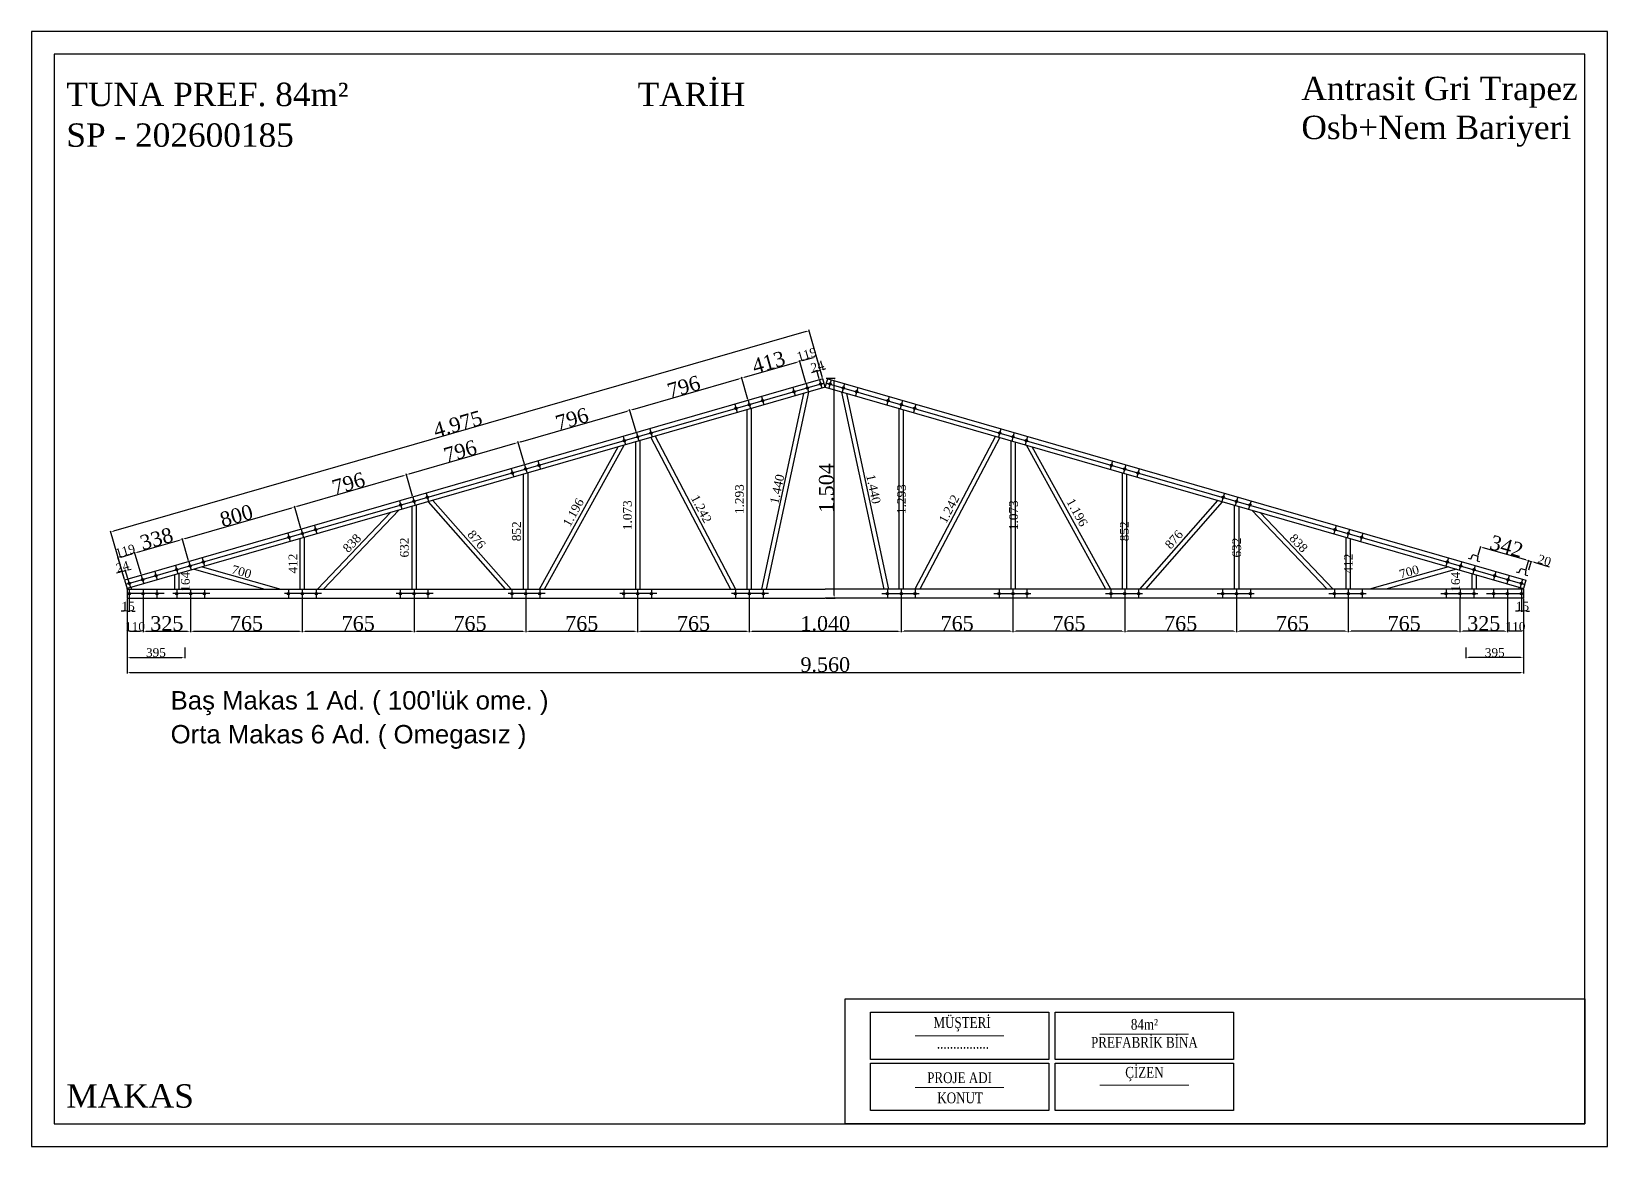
# Model space of a CAD drawing. Header units: millimetres. Extents: x 142629 to 168404, y -211947 to -204319.
# Drawn here: x 146827 to 157616, y -211947 to -204319 of the extents above; entities that cross this region are included whole.
import ezdxf

# ---------------------------------------------------------------- set-up
doc = ezdxf.new("R2010")
doc.units = ezdxf.units.MM
doc.layers.add('-YAZI', color=7, linetype='Continuous', lineweight=15)
for name, color, linetype in [('Block1', 255, 'Continuous'), ('KAPI-PEN', 3, 'Continuous'), ('ZEMİN', 191, 'Continuous'), ('ÖLÇÜLENDİRME', 121, 'Continuous')]:
    doc.layers.add(name, color=color, linetype=linetype)
doc.styles.add('133', font='times.ttf')
doc.styles.get("Standard").update_dxf_attribs({"font": 'arial.ttf'})
doc.dimstyles.new('MAKAS', dxfattribs={"dimscale": 20, "dimtxt": 1.3, "dimasz": 1, "dimexe": 0.3, "dimexo": 0.3, "dimgap": 0.1, "dimtad": 1, "dimrnd": 1, "dimzin": 12, "dimdsep": 46, "dimlunit": 6, "dimtxsty": '133', "dimcen": 0.8, "dimdle": 0.0005, "dimclrd": 4, "dimclre": 6, "dimclrt": 2, "dimazin": 3, "dimtfac": 1, "dimtmove": 0, "dimatfit": 2, "dimldrblk": 'DOTSMALL', "dimfxl": 1, "dimtolj": 1, "dimtzin": 0, "dimarcsym": 0})
doc.dimstyles.new('makas 1', dxfattribs={"dimscale": 20, "dimtxt": 3, "dimasz": 1.2, "dimexe": 0.3, "dimexo": 0.3, "dimgap": 0.1, "dimtad": 1, "dimrnd": 1, "dimzin": 12, "dimdsep": 46, "dimlunit": 6, "dimtxsty": '133', "dimblk": 'NONE', "dimcen": 0.8, "dimdle": 0.0005, "dimse1": 1, "dimse2": 1, "dimsd1": 1, "dimsd2": 1, "dimclrd": 105, "dimclre": 42, "dimclrt": 2, "dimazin": 3, "dimtfac": 1, "dimtmove": 0, "dimatfit": 2, "dimldrblk": 'NONE', "dimfxl": 1, "dimtolj": 1, "dimtzin": 0, "dimarcsym": 0})

msp = doc.modelspace()

# ---------------------------------------------------------------- texts
at = {"layer": '-YAZI', "char_height": 73.78909, "attachment_point": 1, "style": '133'}
for s, width, gutter_width, heights, insert in [('{\\W0.8;MÜŞTERİ}', 88.24311, 1.779, [36.545], (153001.694, -211062.1)), ('\\pxqc;{\\W0.8;84m² \\PPREFABRİK BİNA}', 1220.51723, 390.797, [277.854], (153835.553, -211074.726)), ('{\\W0.8;................}', 88.24311, 1.779, [36.545], (153024.959, -211203.862)), ('{\\W0.8;PROJE ADI}', 761.57565, 1.779, [36.545], (152958.615, -211439.417)), ('\\pxqc;{\\W0.8;ÇİZEN}', 1220.51723, 1.779, [27.884], (153835.553, -211402.545)), ('{\\W0.8;KONUT}', 88.24311, 1.779, [36.545], (153027.895, -211577.291))]:
    msp.add_mtext_dynamic_manual_height_columns(s, width=width, gutter_width=gutter_width, heights=heights, dxfattribs=dict(at, insert=insert))
at = {"linetype": 'Continuous', "lineweight": 25, "style": '133'}
for s, height, p in [('TARİH', 159.9589, (150976.099, -204829.089)), ('TUNA PREF. 84m²', 159.95887, (147065.959, -204829.089)), ('SP - 202600185', 159.95887, (147065.959, -205107.198)), ('MAKAS', 159.9589, (147065.959, -211681.051))]:
    msp.add_text(s, height=height, dxfattribs=at).set_placement(p)
at = {"linetype": 'Continuous', "lineweight": 25, "insert": (155520.307, -204627.843), "char_height": 159.95887, "width": 8508.05723, "attachment_point": 1, "style": '133'}
msp.add_mtext('Antrasit Gri Trapez\\POsb+Nem Bariyeri', dxfattribs=at)
at = {"layer": 'ÖLÇÜLENDİRME', "color": 0, "char_height": 126, "width": 8033.91833, "attachment_point": 1}
for s, insert in [("Baş Makas 1 Ad. ( 100'lük ome. )", (147779.897, -208831.348)), ('Orta Makas 6 Ad. ( Omegasız )', (147779.897, -209063.084))]:
    msp.add_mtext(s, dxfattribs=dict(at, insert=insert))

# ---------------------------------------------------------------- blocks, each defined once
blk = doc.blocks.new('*D1736')
at = {"layer": 'Defpoints', "color": 0, "ltscale": 0.5, "transparency": 16777216}
for p in [(147465, -208072), (147471, -208007), (147488, -208066)]:
    blk.add_point(p, dxfattribs=at)
at = {"layer": 'ÖLÇÜLENDİRME', "color": 4, "lineweight": -2, "ltscale": 0.5, "transparency": 16777216}
for p, q in [((147490, -208002), (147509, -207996)), ((147428, -208020), (147409, -208025)), ((147448, -208014), (147471, -208007))]:
    blk.add_line(p, q, dxfattribs=at)
at = {"layer": 'ÖLÇÜLENDİRME', "color": 6, "lineweight": -2, "ltscale": 0.5, "transparency": 16777216}
for p, q in [((147463, -208067), (147446, -208008)), ((147486, -208060), (147469, -208001))]:
    blk.add_line(p, q, dxfattribs=at)
at = {"layer": 'ÖLÇÜLENDİRME', "color": 4, "ltscale": 0.5, "transparency": 16777216}
for points in [[(147489, -207999), (147491, -208005), (147471, -208007)], [(147428, -208016), (147429, -208023), (147448, -208014)]]:
    blk.add_solid(points, dxfattribs=at)
at = {"layer": 'ÖLÇÜLENDİRME', "color": 2, "ltscale": 0.5, "transparency": 16777216, "insert": (147450, -207980), "char_height": 60, "attachment_point": 5, "rotation": 16.0764, "style": '133'}
blk.add_mtext('\\A1;24', dxfattribs=at)
blk = doc.blocks.new('_DotSmall')
at = {"color": 0, "linetype": 'ByBlock', "const_width": 0.5}
blk.add_lwpolyline([(-0.0625, 0, 1), (0.0625, 0, 1)], format="xyb", close=True, dxfattribs=at)
blk = doc.blocks.new('*D1737')
at = {"layer": 'Defpoints', "color": 0, "ltscale": 0.5, "transparency": 16777216}
for p in [(147535, -207887), (147465, -208072), (147579, -208039)]:
    blk.add_point(p, dxfattribs=at)
at = {"layer": 'ÖLÇÜLENDİRME', "color": 6, "lineweight": -2, "ltscale": 0.5, "transparency": 16777216}
for p, q in [((147577, -208034), (147533, -207881)), ((147463, -208067), (147419, -207914))]:
    blk.add_line(p, q, dxfattribs=at)
at = {"layer": 'ÖLÇÜLENDİRME', "color": 4, "lineweight": -2, "ltscale": 0.5, "transparency": 16777216}
blk.add_line((147440, -207914), (147516, -207892), dxfattribs=at)
at = {"layer": 'ÖLÇÜLENDİRME', "color": 4, "ltscale": 0.5, "transparency": 16777216}
for points in [[(147515, -207889), (147517, -207895), (147535, -207887)], [(147439, -207911), (147441, -207917), (147421, -207920)]]:
    blk.add_solid(points, dxfattribs=at)
at = {"layer": 'ÖLÇÜLENDİRME', "color": 2, "ltscale": 0.5, "transparency": 16777216, "insert": (147469, -207872), "char_height": 60, "attachment_point": 5, "rotation": 16.0764, "style": '133'}
blk.add_mtext('\\A1;119', dxfattribs=at)
blk = doc.blocks.new('*D1738')
at = {"layer": 'Defpoints', "color": 0, "ltscale": 0.5, "transparency": 16777216}
for p in [(147860, -207793), (147904, -207946), (147579, -208039)]:
    blk.add_point(p, dxfattribs=at)
at = {"layer": 'ÖLÇÜLENDİRME', "color": 6, "lineweight": -2, "ltscale": 0.5, "transparency": 16777216}
for p, q in [((147577, -208034), (147533, -207881)), ((147902, -207940), (147858, -207787))]:
    blk.add_line(p, q, dxfattribs=at)
at = {"layer": 'ÖLÇÜLENDİRME', "color": 4, "lineweight": -2, "ltscale": 0.5, "transparency": 16777216}
blk.add_line((147554, -207881), (147841, -207799), dxfattribs=at)
at = {"layer": 'ÖLÇÜLENDİRME', "color": 4, "ltscale": 0.5, "transparency": 16777216}
for points in [[(147553, -207878), (147555, -207884), (147535, -207887)], [(147840, -207795), (147842, -207802), (147860, -207793)]]:
    blk.add_solid(points, dxfattribs=at)
at = {"layer": 'ÖLÇÜLENDİRME', "color": 2, "ltscale": 0.5, "transparency": 16777216, "insert": (147683, -207789), "char_height": 100, "attachment_point": 5, "rotation": 16.0764, "style": '133'}
blk.add_mtext('\\A1;338', dxfattribs=at)
blk = doc.blocks.new('*D1739')
at = {"layer": 'Defpoints', "color": 0, "ltscale": 0.5, "transparency": 16777216}
for p in [(148629, -207571), (148673, -207724), (147904, -207946)]:
    blk.add_point(p, dxfattribs=at)
at = {"layer": 'ÖLÇÜLENDİRME', "color": 6, "lineweight": -2, "ltscale": 0.5, "transparency": 16777216}
for p, q in [((148671, -207718), (148627, -207565)), ((147902, -207940), (147858, -207787))]:
    blk.add_line(p, q, dxfattribs=at)
at = {"layer": 'ÖLÇÜLENDİRME', "color": 4, "lineweight": -2, "ltscale": 0.5, "transparency": 16777216}
blk.add_line((147879, -207787), (148609, -207577), dxfattribs=at)
at = {"layer": 'ÖLÇÜLENDİRME', "color": 4, "ltscale": 0.5, "transparency": 16777216}
for points in [[(148609, -207574), (148610, -207580), (148629, -207571)], [(147878, -207784), (147880, -207790), (147860, -207793)]]:
    blk.add_solid(points, dxfattribs=at)
at = {"layer": 'ÖLÇÜLENDİRME', "color": 2, "ltscale": 0.5, "transparency": 16777216, "insert": (148230, -207631), "char_height": 100, "attachment_point": 5, "rotation": 16.0764, "style": '133'}
blk.add_mtext('\\A1;800', dxfattribs=at)
blk = doc.blocks.new('*D1740')
at = {"layer": 'Defpoints', "color": 0, "ltscale": 0.5, "transparency": 16777216}
for p in [(149394, -207351), (149438, -207504), (148673, -207724)]:
    blk.add_point(p, dxfattribs=at)
at = {"layer": 'ÖLÇÜLENDİRME', "color": 6, "lineweight": -2, "ltscale": 0.5, "transparency": 16777216}
for p, q in [((149436, -207498), (149392, -207345)), ((148671, -207718), (148627, -207565))]:
    blk.add_line(p, q, dxfattribs=at)
at = {"layer": 'ÖLÇÜLENDİRME', "color": 4, "lineweight": -2, "ltscale": 0.5, "transparency": 16777216}
blk.add_line((148648, -207566), (149374, -207356), dxfattribs=at)
at = {"layer": 'ÖLÇÜLENDİRME', "color": 4, "ltscale": 0.5, "transparency": 16777216}
for points in [[(149374, -207353), (149375, -207359), (149394, -207351)], [(148647, -207562), (148649, -207569), (148629, -207571)]]:
    blk.add_solid(points, dxfattribs=at)
at = {"layer": 'ÖLÇÜLENDİRME', "color": 2, "ltscale": 0.5, "transparency": 16777216, "insert": (148997, -207410), "char_height": 100, "attachment_point": 5, "rotation": 16.0764, "style": '133'}
blk.add_mtext('\\A1;796', dxfattribs=at)
blk = doc.blocks.new('*D1741')
at = {"layer": 'Defpoints', "color": 0, "ltscale": 0.5, "transparency": 16777216}
for p in [(150159, -207130), (150203, -207283), (149438, -207504)]:
    blk.add_point(p, dxfattribs=at)
at = {"layer": 'ÖLÇÜLENDİRME', "color": 6, "lineweight": -2, "ltscale": 0.5, "transparency": 16777216}
for p, q in [((150201, -207278), (150157, -207124)), ((149436, -207498), (149392, -207345))]:
    blk.add_line(p, q, dxfattribs=at)
at = {"layer": 'ÖLÇÜLENDİRME', "color": 4, "lineweight": -2, "ltscale": 0.5, "transparency": 16777216}
blk.add_line((149413, -207345), (150139, -207136), dxfattribs=at)
at = {"layer": 'ÖLÇÜLENDİRME', "color": 4, "ltscale": 0.5, "transparency": 16777216}
for points in [[(150139, -207133), (150140, -207139), (150159, -207130)], [(149412, -207342), (149414, -207348), (149394, -207351)]]:
    blk.add_solid(points, dxfattribs=at)
at = {"layer": 'ÖLÇÜLENDİRME', "color": 2, "ltscale": 0.5, "transparency": 16777216, "insert": (149762, -207190), "char_height": 100, "attachment_point": 5, "rotation": 16.0764, "style": '133'}
blk.add_mtext('\\A1;796', dxfattribs=at)
blk = doc.blocks.new('*D1742')
at = {"layer": 'Defpoints', "color": 0, "ltscale": 0.5, "transparency": 16777216}
for p in [(150924, -206910), (150968, -207063), (150203, -207283)]:
    blk.add_point(p, dxfattribs=at)
at = {"layer": 'ÖLÇÜLENDİRME', "color": 4, "lineweight": -2, "ltscale": 0.5, "transparency": 16777216}
blk.add_line((150178, -207125), (150904, -206915), dxfattribs=at)
at = {"layer": 'ÖLÇÜLENDİRME', "color": 6, "lineweight": -2, "ltscale": 0.5, "transparency": 16777216}
for p, q in [((150966, -207057), (150922, -206904)), ((150201, -207278), (150157, -207124))]:
    blk.add_line(p, q, dxfattribs=at)
at = {"layer": 'ÖLÇÜLENDİRME', "color": 4, "ltscale": 0.5, "transparency": 16777216}
for points in [[(150904, -206912), (150905, -206919), (150924, -206910)], [(150177, -207121), (150179, -207128), (150159, -207130)]]:
    blk.add_solid(points, dxfattribs=at)
at = {"layer": 'ÖLÇÜLENDİRME', "color": 2, "ltscale": 0.5, "transparency": 16777216, "insert": (150527, -206969), "char_height": 100, "attachment_point": 5, "rotation": 16.0764, "style": '133'}
blk.add_mtext('\\A1;796', dxfattribs=at)
blk = doc.blocks.new('*D1743')
at = {"layer": 'Defpoints', "color": 0, "ltscale": 0.5, "transparency": 16777216}
for p in [(151689, -206689), (151733, -206842), (150968, -207063)]:
    blk.add_point(p, dxfattribs=at)
at = {"layer": 'ÖLÇÜLENDİRME', "color": 4, "lineweight": -2, "ltscale": 0.5, "transparency": 16777216}
blk.add_line((150943, -206904), (151669, -206695), dxfattribs=at)
at = {"layer": 'ÖLÇÜLENDİRME', "color": 6, "lineweight": -2, "ltscale": 0.5, "transparency": 16777216}
for p, q in [((151731, -206837), (151687, -206684)), ((150966, -207057), (150922, -206904))]:
    blk.add_line(p, q, dxfattribs=at)
at = {"layer": 'ÖLÇÜLENDİRME', "color": 4, "ltscale": 0.5, "transparency": 16777216}
for points in [[(151669, -206692), (151670, -206698), (151689, -206689)], [(150942, -206901), (150944, -206907), (150924, -206910)]]:
    blk.add_solid(points, dxfattribs=at)
at = {"layer": 'ÖLÇÜLENDİRME', "color": 2, "ltscale": 0.5, "transparency": 16777216, "insert": (151292, -206749), "char_height": 100, "attachment_point": 5, "rotation": 16.0764, "style": '133'}
blk.add_mtext('\\A1;796', dxfattribs=at)
blk = doc.blocks.new('*D1744')
at = {"layer": 'Defpoints', "color": 0, "ltscale": 0.5, "transparency": 16777216}
for p in [(152086, -206575), (152130, -206728), (151733, -206842)]:
    blk.add_point(p, dxfattribs=at)
at = {"layer": 'ÖLÇÜLENDİRME', "color": 4, "lineweight": -2, "ltscale": 0.5, "transparency": 16777216}
blk.add_line((151708, -206684), (152067, -206580), dxfattribs=at)
at = {"layer": 'ÖLÇÜLENDİRME', "color": 6, "lineweight": -2, "ltscale": 0.5, "transparency": 16777216}
for p, q in [((152128, -206722), (152084, -206569)), ((151731, -206837), (151687, -206684))]:
    blk.add_line(p, q, dxfattribs=at)
at = {"layer": 'ÖLÇÜLENDİRME', "color": 4, "ltscale": 0.5, "transparency": 16777216}
for points in [[(152066, -206577), (152068, -206584), (152086, -206575)], [(151707, -206681), (151709, -206687), (151689, -206689)]]:
    blk.add_solid(points, dxfattribs=at)
at = {"layer": 'ÖLÇÜLENDİRME', "color": 2, "ltscale": 0.5, "transparency": 16777216, "insert": (151873, -206581), "char_height": 100, "attachment_point": 5, "rotation": 16.0764, "style": '133'}
blk.add_mtext('\\A1;413', dxfattribs=at)
blk = doc.blocks.new('*D1745')
at = {"layer": 'Defpoints', "color": 0, "ltscale": 0.5, "transparency": 16777216}
for p in [(152201, -206542), (152245, -206695), (152130, -206728)]:
    blk.add_point(p, dxfattribs=at)
at = {"layer": 'ÖLÇÜLENDİRME', "color": 6, "lineweight": -2, "ltscale": 0.5, "transparency": 16777216}
for p, q in [((152128, -206722), (152084, -206569)), ((152243, -206689), (152199, -206536))]:
    blk.add_line(p, q, dxfattribs=at)
at = {"layer": 'ÖLÇÜLENDİRME', "color": 4, "lineweight": -2, "ltscale": 0.5, "transparency": 16777216}
blk.add_line((152105, -206570), (152181, -206548), dxfattribs=at)
at = {"layer": 'ÖLÇÜLENDİRME', "color": 4, "ltscale": 0.5, "transparency": 16777216}
for points in [[(152104, -206567), (152106, -206573), (152086, -206575)], [(152180, -206545), (152182, -206551), (152201, -206542)]]:
    blk.add_solid(points, dxfattribs=at)
at = {"layer": 'ÖLÇÜLENDİRME', "color": 2, "ltscale": 0.5, "transparency": 16777216, "insert": (152134, -206527), "char_height": 60, "attachment_point": 5, "rotation": 16.0764, "style": '133'}
blk.add_mtext('\\A1;119', dxfattribs=at)
blk = doc.blocks.new('*D1733')
at = {"layer": 'Defpoints', "color": 0, "ltscale": 0.5, "transparency": 16777216}
for p in [(152221, -206702), (152228, -206636), (152245, -206695)]:
    blk.add_point(p, dxfattribs=at)
at = {"layer": 'ÖLÇÜLENDİRME', "color": 4, "lineweight": -2, "ltscale": 0.5, "transparency": 16777216}
for p, q in [((152185, -206649), (152166, -206654)), ((152204, -206643), (152228, -206636)), ((152247, -206631), (152266, -206625))]:
    blk.add_line(p, q, dxfattribs=at)
at = {"layer": 'ÖLÇÜLENDİRME', "color": 6, "lineweight": -2, "ltscale": 0.5, "transparency": 16777216}
for p, q in [((152220, -206696), (152203, -206637)), ((152243, -206689), (152226, -206631))]:
    blk.add_line(p, q, dxfattribs=at)
at = {"layer": 'ÖLÇÜLENDİRME', "color": 4, "ltscale": 0.5, "transparency": 16777216}
for points in [[(152184, -206645), (152186, -206652), (152204, -206643)], [(152246, -206628), (152248, -206634), (152228, -206636)]]:
    blk.add_solid(points, dxfattribs=at)
at = {"layer": 'ÖLÇÜLENDİRME', "color": 2, "ltscale": 0.5, "transparency": 16777216, "insert": (152207, -206609), "char_height": 60, "attachment_point": 5, "rotation": 16.0764, "style": '133'}
blk.add_mtext('\\A1;24', dxfattribs=at)
blk = doc.blocks.new('*D1746')
at = {"layer": 'Defpoints', "color": 0, "ltscale": 0.5, "transparency": 16777216}
for p in [(152245, -206695), (147370, -207743), (147465, -208072)]:
    blk.add_point(p, dxfattribs=at)
at = {"layer": 'ÖLÇÜLENDİRME', "color": 4, "lineweight": -2, "ltscale": 0.5, "transparency": 16777216}
blk.add_line((152130, -206371), (147389, -207738), dxfattribs=at)
at = {"layer": 'ÖLÇÜLENDİRME', "color": 6, "lineweight": -2, "ltscale": 0.5, "transparency": 16777216}
for p, q in [((152243, -206689), (152148, -206360)), ((147463, -208067), (147368, -207738))]:
    blk.add_line(p, q, dxfattribs=at)
at = {"layer": 'ÖLÇÜLENDİRME', "color": 4, "ltscale": 0.5, "transparency": 16777216}
for points in [[(152130, -206368), (152131, -206375), (152150, -206366)], [(147388, -207735), (147390, -207741), (147370, -207743)]]:
    blk.add_solid(points, dxfattribs=at)
at = {"layer": 'ÖLÇÜLENDİRME', "color": 2, "ltscale": 0.5, "transparency": 16777216, "insert": (149745, -207004), "char_height": 100, "attachment_point": 5, "rotation": 16.0764, "style": '133'}
blk.add_mtext('\\A1;4.975', dxfattribs=at)
blk = doc.blocks.new('*D1747')
at = {"layer": 'Defpoints', "color": 0, "ltscale": 0.5, "transparency": 16777216}
for p in [(147481, -208195), (147496, -208195), (147496, -208284)]:
    blk.add_point(p, dxfattribs=at)
at = {"layer": 'ÖLÇÜLENDİRME', "color": 6, "lineweight": -2, "ltscale": 0.5, "transparency": 16777216}
for p, q in [((147481, -208201), (147481, -208290)), ((147496, -208201), (147496, -208290))]:
    blk.add_line(p, q, dxfattribs=at)
at = {"layer": 'ÖLÇÜLENDİRME', "color": 4, "lineweight": -2, "ltscale": 0.5, "transparency": 16777216}
for p, q in [((147461, -208284), (147441, -208284)), ((147481, -208284), (147496, -208284)), ((147516, -208284), (147536, -208284))]:
    blk.add_line(p, q, dxfattribs=at)
at = {"layer": 'ÖLÇÜLENDİRME', "color": 4, "ltscale": 0.5, "transparency": 16777216}
for points in [[(147461, -208280), (147461, -208287), (147481, -208284)], [(147516, -208280), (147516, -208287), (147496, -208284)]]:
    blk.add_solid(points, dxfattribs=at)
at = {"layer": 'ÖLÇÜLENDİRME', "color": 2, "ltscale": 0.5, "transparency": 16777216, "insert": (147489, -208251), "char_height": 60, "attachment_point": 5, "style": '133'}
blk.add_mtext('\\A1;15', dxfattribs=at)
blk = doc.blocks.new('*D1748')
at = {"layer": 'Defpoints', "color": 0, "ltscale": 0.5, "transparency": 16777216}
for p in [(147481, -208195), (147591, -208195), (147591, -208422)]:
    blk.add_point(p, dxfattribs=at)
at = {"layer": 'ÖLÇÜLENDİRME', "color": 6, "lineweight": -2, "ltscale": 0.5, "transparency": 16777216}
for p, q in [((147481, -208201), (147481, -208428)), ((147591, -208201), (147591, -208428))]:
    blk.add_line(p, q, dxfattribs=at)
at = {"layer": 'ÖLÇÜLENDİRME', "color": 4, "lineweight": -2, "ltscale": 0.5, "transparency": 16777216}
blk.add_line((147501, -208422), (147571, -208422), dxfattribs=at)
at = {"layer": 'ÖLÇÜLENDİRME', "color": 4, "ltscale": 0.5, "transparency": 16777216}
for points in [[(147501, -208419), (147501, -208425), (147481, -208422)], [(147571, -208419), (147571, -208425), (147591, -208422)]]:
    blk.add_solid(points, dxfattribs=at)
at = {"layer": 'ÖLÇÜLENDİRME', "color": 2, "ltscale": 0.5, "transparency": 16777216, "insert": (147536, -208390), "char_height": 60, "attachment_point": 5, "style": '133'}
blk.add_mtext('\\A1;110', dxfattribs=at)
blk = doc.blocks.new('*D1749')
at = {"layer": 'Defpoints', "color": 0, "ltscale": 0.5, "transparency": 16777216}
for p in [(147591, -208195), (147916, -208195), (147916, -208422)]:
    blk.add_point(p, dxfattribs=at)
at = {"layer": 'ÖLÇÜLENDİRME', "color": 6, "lineweight": -2, "ltscale": 0.5, "transparency": 16777216}
for p, q in [((147591, -208201), (147591, -208428)), ((147916, -208201), (147916, -208428))]:
    blk.add_line(p, q, dxfattribs=at)
at = {"layer": 'ÖLÇÜLENDİRME', "color": 4, "lineweight": -2, "ltscale": 0.5, "transparency": 16777216}
blk.add_line((147611, -208422), (147896, -208422), dxfattribs=at)
at = {"layer": 'ÖLÇÜLENDİRME', "color": 4, "ltscale": 0.5, "transparency": 16777216}
for points in [[(147611, -208419), (147611, -208425), (147591, -208422)], [(147896, -208419), (147896, -208425), (147916, -208422)]]:
    blk.add_solid(points, dxfattribs=at)
at = {"layer": 'ÖLÇÜLENDİRME', "color": 2, "ltscale": 0.5, "transparency": 16777216, "insert": (147754, -208369), "char_height": 100, "attachment_point": 5, "style": '133'}
blk.add_mtext('\\A1;325', dxfattribs=at)
blk = doc.blocks.new('*D1750')
at = {"layer": 'Defpoints', "color": 0, "ltscale": 0.5, "transparency": 16777216}
for p in [(147916, -208195), (148681, -208195), (148681, -208422)]:
    blk.add_point(p, dxfattribs=at)
at = {"layer": 'ÖLÇÜLENDİRME', "color": 6, "lineweight": -2, "ltscale": 0.5, "transparency": 16777216}
for p, q in [((147916, -208201), (147916, -208428)), ((148681, -208201), (148681, -208428))]:
    blk.add_line(p, q, dxfattribs=at)
at = {"layer": 'ÖLÇÜLENDİRME', "color": 4, "lineweight": -2, "ltscale": 0.5, "transparency": 16777216}
blk.add_line((147936, -208422), (148661, -208422), dxfattribs=at)
at = {"layer": 'ÖLÇÜLENDİRME', "color": 4, "ltscale": 0.5, "transparency": 16777216}
for points in [[(147936, -208419), (147936, -208425), (147916, -208422)], [(148661, -208419), (148661, -208425), (148681, -208422)]]:
    blk.add_solid(points, dxfattribs=at)
at = {"layer": 'ÖLÇÜLENDİRME', "color": 2, "ltscale": 0.5, "transparency": 16777216, "insert": (148299, -208369), "char_height": 100, "attachment_point": 5, "style": '133'}
blk.add_mtext('\\A1;765', dxfattribs=at)
blk = doc.blocks.new('*D1751')
at = {"layer": 'Defpoints', "color": 0, "ltscale": 0.5, "transparency": 16777216}
for p in [(148681, -208195), (149446, -208195), (149446, -208422)]:
    blk.add_point(p, dxfattribs=at)
at = {"layer": 'ÖLÇÜLENDİRME', "color": 6, "lineweight": -2, "ltscale": 0.5, "transparency": 16777216}
for p, q in [((148681, -208201), (148681, -208428)), ((149446, -208201), (149446, -208428))]:
    blk.add_line(p, q, dxfattribs=at)
at = {"layer": 'ÖLÇÜLENDİRME', "color": 4, "lineweight": -2, "ltscale": 0.5, "transparency": 16777216}
blk.add_line((148701, -208422), (149426, -208422), dxfattribs=at)
at = {"layer": 'ÖLÇÜLENDİRME', "color": 4, "ltscale": 0.5, "transparency": 16777216}
for points in [[(148701, -208419), (148701, -208425), (148681, -208422)], [(149426, -208419), (149426, -208425), (149446, -208422)]]:
    blk.add_solid(points, dxfattribs=at)
at = {"layer": 'ÖLÇÜLENDİRME', "color": 2, "ltscale": 0.5, "transparency": 16777216, "insert": (149064, -208369), "char_height": 100, "attachment_point": 5, "style": '133'}
blk.add_mtext('\\A1;765', dxfattribs=at)
blk = doc.blocks.new('*D1752')
at = {"layer": 'Defpoints', "color": 0, "ltscale": 0.5, "transparency": 16777216}
for p in [(149446, -208195), (150211, -208195), (150211, -208422)]:
    blk.add_point(p, dxfattribs=at)
at = {"layer": 'ÖLÇÜLENDİRME', "color": 6, "lineweight": -2, "ltscale": 0.5, "transparency": 16777216}
for p, q in [((149446, -208201), (149446, -208428)), ((150211, -208201), (150211, -208428))]:
    blk.add_line(p, q, dxfattribs=at)
at = {"layer": 'ÖLÇÜLENDİRME', "color": 4, "lineweight": -2, "ltscale": 0.5, "transparency": 16777216}
blk.add_line((149466, -208422), (150191, -208422), dxfattribs=at)
at = {"layer": 'ÖLÇÜLENDİRME', "color": 4, "ltscale": 0.5, "transparency": 16777216}
for points in [[(149466, -208419), (149466, -208425), (149446, -208422)], [(150191, -208419), (150191, -208425), (150211, -208422)]]:
    blk.add_solid(points, dxfattribs=at)
at = {"layer": 'ÖLÇÜLENDİRME', "color": 2, "ltscale": 0.5, "transparency": 16777216, "insert": (149829, -208369), "char_height": 100, "attachment_point": 5, "style": '133'}
blk.add_mtext('\\A1;765', dxfattribs=at)
blk = doc.blocks.new('*D1753')
at = {"layer": 'Defpoints', "color": 0, "ltscale": 0.5, "transparency": 16777216}
for p in [(150211, -208195), (150976, -208195), (150976, -208422)]:
    blk.add_point(p, dxfattribs=at)
at = {"layer": 'ÖLÇÜLENDİRME', "color": 6, "lineweight": -2, "ltscale": 0.5, "transparency": 16777216}
for p, q in [((150211, -208201), (150211, -208428)), ((150976, -208201), (150976, -208428))]:
    blk.add_line(p, q, dxfattribs=at)
at = {"layer": 'ÖLÇÜLENDİRME', "color": 4, "lineweight": -2, "ltscale": 0.5, "transparency": 16777216}
blk.add_line((150231, -208422), (150956, -208422), dxfattribs=at)
at = {"layer": 'ÖLÇÜLENDİRME', "color": 4, "ltscale": 0.5, "transparency": 16777216}
for points in [[(150231, -208419), (150231, -208425), (150211, -208422)], [(150956, -208419), (150956, -208425), (150976, -208422)]]:
    blk.add_solid(points, dxfattribs=at)
at = {"layer": 'ÖLÇÜLENDİRME', "color": 2, "ltscale": 0.5, "transparency": 16777216, "insert": (150594, -208369), "char_height": 100, "attachment_point": 5, "style": '133'}
blk.add_mtext('\\A1;765', dxfattribs=at)
blk = doc.blocks.new('*D1754')
at = {"layer": 'Defpoints', "color": 0, "ltscale": 0.5, "transparency": 16777216}
for p in [(150976, -208195), (151741, -208195), (151741, -208422)]:
    blk.add_point(p, dxfattribs=at)
at = {"layer": 'ÖLÇÜLENDİRME', "color": 6, "lineweight": -2, "ltscale": 0.5, "transparency": 16777216}
for p, q in [((150976, -208201), (150976, -208428)), ((151741, -208201), (151741, -208428))]:
    blk.add_line(p, q, dxfattribs=at)
at = {"layer": 'ÖLÇÜLENDİRME', "color": 4, "lineweight": -2, "ltscale": 0.5, "transparency": 16777216}
blk.add_line((150996, -208422), (151721, -208422), dxfattribs=at)
at = {"layer": 'ÖLÇÜLENDİRME', "color": 4, "ltscale": 0.5, "transparency": 16777216}
for points in [[(150996, -208419), (150996, -208425), (150976, -208422)], [(151721, -208419), (151721, -208425), (151741, -208422)]]:
    blk.add_solid(points, dxfattribs=at)
at = {"layer": 'ÖLÇÜLENDİRME', "color": 2, "ltscale": 0.5, "transparency": 16777216, "insert": (151359, -208369), "char_height": 100, "attachment_point": 5, "style": '133'}
blk.add_mtext('\\A1;765', dxfattribs=at)
blk = doc.blocks.new('*D1755')
at = {"layer": 'Defpoints', "color": 0, "ltscale": 0.5, "transparency": 16777216}
for p in [(151741, -208195), (152781, -208230), (152781, -208422)]:
    blk.add_point(p, dxfattribs=at)
at = {"layer": 'ÖLÇÜLENDİRME', "color": 6, "lineweight": -2, "ltscale": 0.5, "transparency": 16777216}
for p, q in [((151741, -208201), (151741, -208428)), ((152781, -208236), (152781, -208428))]:
    blk.add_line(p, q, dxfattribs=at)
at = {"layer": 'ÖLÇÜLENDİRME', "color": 4, "lineweight": -2, "ltscale": 0.5, "transparency": 16777216}
blk.add_line((151761, -208422), (152761, -208422), dxfattribs=at)
at = {"layer": 'ÖLÇÜLENDİRME', "color": 4, "ltscale": 0.5, "transparency": 16777216}
for points in [[(151761, -208419), (151761, -208425), (151741, -208422)], [(152761, -208419), (152761, -208425), (152781, -208422)]]:
    blk.add_solid(points, dxfattribs=at)
at = {"layer": 'ÖLÇÜLENDİRME', "color": 2, "ltscale": 0.5, "transparency": 16777216, "insert": (152261, -208369), "char_height": 100, "attachment_point": 5, "style": '133'}
blk.add_mtext('\\A1;1.040', dxfattribs=at)
blk = doc.blocks.new('*D1734')
at = {"layer": 'Defpoints', "color": 0, "ltscale": 0.5, "transparency": 16777216}
for p in [(147481, -208527), (147876, -208527), (147876, -208601)]:
    blk.add_point(p, dxfattribs=at)
at = {"layer": 'ÖLÇÜLENDİRME', "color": 6, "lineweight": -2, "ltscale": 0.5, "transparency": 16777216}
for p, q in [((147481, -208533), (147481, -208607)), ((147876, -208533), (147876, -208607))]:
    blk.add_line(p, q, dxfattribs=at)
at = {"layer": 'ÖLÇÜLENDİRME', "color": 4, "lineweight": -2, "ltscale": 0.5, "transparency": 16777216}
blk.add_line((147501, -208601), (147856, -208601), dxfattribs=at)
at = {"layer": 'ÖLÇÜLENDİRME', "color": 4, "ltscale": 0.5, "transparency": 16777216}
for points in [[(147501, -208598), (147501, -208604), (147481, -208601)], [(147856, -208598), (147856, -208604), (147876, -208601)]]:
    blk.add_solid(points, dxfattribs=at)
at = {"layer": 'ÖLÇÜLENDİRME', "color": 2, "ltscale": 0.5, "transparency": 16777216, "insert": (147679, -208568), "char_height": 60, "attachment_point": 5, "style": '133'}
blk.add_mtext('\\A1;395', dxfattribs=at)
blk = doc.blocks.new('*D1735')
at = {"layer": 'Defpoints', "color": 0, "ltscale": 0.5, "transparency": 16777216}
for p in [(157041, -208314), (147481, -208337), (157041, -208704)]:
    blk.add_point(p, dxfattribs=at)
at = {"layer": 'ÖLÇÜLENDİRME', "color": 6, "lineweight": -2, "ltscale": 0.5, "transparency": 16777216}
for p, q in [((157041, -208320), (157041, -208710)), ((147481, -208343), (147481, -208710))]:
    blk.add_line(p, q, dxfattribs=at)
at = {"layer": 'ÖLÇÜLENDİRME', "color": 4, "lineweight": -2, "ltscale": 0.5, "transparency": 16777216}
blk.add_line((147501, -208704), (157021, -208704), dxfattribs=at)
at = {"layer": 'ÖLÇÜLENDİRME', "color": 4, "ltscale": 0.5, "transparency": 16777216}
for points in [[(147501, -208701), (147501, -208707), (147481, -208704)], [(157021, -208701), (157021, -208707), (157041, -208704)]]:
    blk.add_solid(points, dxfattribs=at)
at = {"layer": 'ÖLÇÜLENDİRME', "color": 2, "ltscale": 0.5, "transparency": 16777216, "insert": (152261, -208651), "char_height": 100, "attachment_point": 5, "style": '133'}
blk.add_mtext('\\A1;9.560', dxfattribs=at)
blk = doc.blocks.new('*D1721')
at = {"layer": 'Defpoints', "color": 0, "transparency": 16777216}
for p in [(147821, -208001), (147821, -208165), (147913, -208165)]:
    blk.add_point(p, dxfattribs=at)
at = {"layer": 'Block1', "color": 2, "transparency": 16777216, "insert": (147881, -208083), "char_height": 60, "attachment_point": 5, "rotation": 90, "style": '133'}
blk.add_mtext('\\A1;164', dxfattribs=at)
blk = doc.blocks.new('_None')
blk = doc.blocks.new('*D1722')
at = {"layer": 'Defpoints', "color": 0, "transparency": 16777216}
for p in [(147912, -207975), (147919, -207951), (148586, -208165)]:
    blk.add_point(p, dxfattribs=at)
at = {"layer": 'Block1', "color": 2, "transparency": 16777216, "insert": (148265, -208015), "char_height": 60, "attachment_point": 5, "rotation": 344.2531, "style": '133'}
blk.add_mtext('\\A1;700', dxfattribs=at)
blk = doc.blocks.new('*D1723')
at = {"layer": 'Defpoints', "color": 0, "transparency": 16777216}
for p in [(148649, -207753), (148681, -207753), (148681, -208165)]:
    blk.add_point(p, dxfattribs=at)
at = {"layer": 'Block1', "color": 2, "transparency": 16777216, "insert": (148617, -207959), "char_height": 60, "attachment_point": 5, "rotation": 90, "style": '133'}
blk.add_mtext('\\A1;412', dxfattribs=at)
blk = doc.blocks.new('*D1724')
at = {"layer": 'Defpoints', "color": 0, "transparency": 16777216}
for p in [(149334, -207539), (149355, -207559), (148776, -208165)]:
    blk.add_point(p, dxfattribs=at)
at = {"layer": 'Block1', "color": 2, "transparency": 16777216, "insert": (149021, -207819), "char_height": 60, "attachment_point": 5, "rotation": 46.3033, "style": '133'}
blk.add_mtext('\\A1;838', dxfattribs=at)
blk = doc.blocks.new('*D1725')
at = {"layer": 'Defpoints', "color": 0, "transparency": 16777216}
for p in [(149412, -207533), (149446, -207533), (149446, -208165)]:
    blk.add_point(p, dxfattribs=at)
at = {"layer": 'Block1', "color": 2, "transparency": 16777216, "insert": (149380, -207849), "char_height": 60, "attachment_point": 5, "rotation": 90, "style": '133'}
blk.add_mtext('\\A1;632', dxfattribs=at)
blk = doc.blocks.new('*D1726')
at = {"layer": 'Defpoints', "color": 0, "transparency": 16777216}
for p in [(149537, -207506), (149560, -207486), (150116, -208165)]:
    blk.add_point(p, dxfattribs=at)
at = {"layer": 'Block1', "color": 2, "transparency": 16777216, "insert": (149874, -207794), "char_height": 60, "attachment_point": 5, "rotation": 311.32, "style": '133'}
blk.add_mtext('\\A1;876', dxfattribs=at)
blk = doc.blocks.new('*D1727')
at = {"layer": 'Defpoints', "color": 0, "transparency": 16777216}
for p in [(150181, -207312), (150211, -207312), (150211, -208165)]:
    blk.add_point(p, dxfattribs=at)
at = {"layer": 'Block1', "color": 2, "transparency": 16777216, "insert": (150148, -207738), "char_height": 60, "attachment_point": 5, "rotation": 90, "style": '133'}
blk.add_mtext('\\A1;852', dxfattribs=at)
blk = doc.blocks.new('*D1728')
at = {"layer": 'Defpoints', "color": 0, "transparency": 16777216}
for p in [(150855, -207102), (150885, -207118), (150306, -208165)]:
    blk.add_point(p, dxfattribs=at)
at = {"layer": 'Block1', "color": 2, "transparency": 16777216, "insert": (150537, -207609), "char_height": 60, "attachment_point": 5, "rotation": 61.0595, "style": '133'}
blk.add_mtext('\\A1;1.196', dxfattribs=at)
blk = doc.blocks.new('*D1729')
at = {"layer": 'Defpoints', "color": 0, "transparency": 16777216}
for p in [(150939, -207092), (150976, -207092), (150976, -208165)]:
    blk.add_point(p, dxfattribs=at)
at = {"layer": 'Block1', "color": 2, "transparency": 16777216, "insert": (150907, -207628), "char_height": 60, "attachment_point": 5, "rotation": 90, "style": '133'}
blk.add_mtext('\\A1;1.073', dxfattribs=at)
blk = doc.blocks.new('*D1730')
at = {"layer": 'Defpoints', "color": 0, "transparency": 16777216}
for p in [(151067, -207065), (151646, -208165), (151674, -208150)]:
    blk.add_point(p, dxfattribs=at)
at = {"layer": 'Block1', "color": 2, "transparency": 16777216, "insert": (151413, -207585), "char_height": 60, "attachment_point": 5, "rotation": 297.7661, "style": '133'}
blk.add_mtext('\\A1;1.242', dxfattribs=at)
blk = doc.blocks.new('*D1731')
at = {"layer": 'Defpoints', "color": 0, "transparency": 16777216}
for p in [(151706, -206871), (151741, -206871), (151741, -208165)]:
    blk.add_point(p, dxfattribs=at)
at = {"layer": 'Block1', "color": 2, "transparency": 16777216, "insert": (151674, -207518), "char_height": 60, "attachment_point": 5, "rotation": 90, "style": '133'}
blk.add_mtext('\\A1;1.293', dxfattribs=at)
blk = doc.blocks.new('*D1756')
at = {"layer": 'Defpoints', "color": 0, "ltscale": 0.5, "transparency": 16777216}
for p in [(157026, -208195), (157041, -208195), (157026, -208284)]:
    blk.add_point(p, dxfattribs=at)
at = {"layer": 'ÖLÇÜLENDİRME', "color": 6, "lineweight": -2, "ltscale": 0.5, "transparency": 16777216}
for p, q in [((157026, -208201), (157026, -208290)), ((157041, -208201), (157041, -208290))]:
    blk.add_line(p, q, dxfattribs=at)
at = {"layer": 'ÖLÇÜLENDİRME', "color": 4, "lineweight": -2, "ltscale": 0.5, "transparency": 16777216}
for p, q in [((157006, -208284), (156986, -208284)), ((157041, -208284), (157026, -208284)), ((157061, -208284), (157081, -208284))]:
    blk.add_line(p, q, dxfattribs=at)
at = {"layer": 'ÖLÇÜLENDİRME', "color": 4, "ltscale": 0.5, "transparency": 16777216}
for points in [[(157006, -208280), (157006, -208287), (157026, -208284)], [(157061, -208280), (157061, -208287), (157041, -208284)]]:
    blk.add_solid(points, dxfattribs=at)
at = {"layer": 'ÖLÇÜLENDİRME', "color": 2, "ltscale": 0.5, "transparency": 16777216, "insert": (157034, -208251), "char_height": 60, "attachment_point": 5, "style": '133'}
blk.add_mtext('\\A1;15', dxfattribs=at)
blk = doc.blocks.new('*D1757')
at = {"layer": 'Defpoints', "color": 0, "ltscale": 0.5, "transparency": 16777216}
for p in [(156931, -208195), (157041, -208195), (156931, -208422)]:
    blk.add_point(p, dxfattribs=at)
at = {"layer": 'ÖLÇÜLENDİRME', "color": 6, "lineweight": -2, "ltscale": 0.5, "transparency": 16777216}
for p, q in [((156931, -208201), (156931, -208428)), ((157041, -208201), (157041, -208428))]:
    blk.add_line(p, q, dxfattribs=at)
at = {"layer": 'ÖLÇÜLENDİRME', "color": 4, "lineweight": -2, "ltscale": 0.5, "transparency": 16777216}
blk.add_line((157021, -208422), (156951, -208422), dxfattribs=at)
at = {"layer": 'ÖLÇÜLENDİRME', "color": 4, "ltscale": 0.5, "transparency": 16777216}
for points in [[(156951, -208419), (156951, -208425), (156931, -208422)], [(157021, -208419), (157021, -208425), (157041, -208422)]]:
    blk.add_solid(points, dxfattribs=at)
at = {"layer": 'ÖLÇÜLENDİRME', "color": 2, "ltscale": 0.5, "transparency": 16777216, "insert": (156986, -208390), "char_height": 60, "attachment_point": 5, "style": '133'}
blk.add_mtext('\\A1;110', dxfattribs=at)
blk = doc.blocks.new('*D1758')
at = {"layer": 'Defpoints', "color": 0, "ltscale": 0.5, "transparency": 16777216}
for p in [(156606, -208195), (156931, -208195), (156606, -208422)]:
    blk.add_point(p, dxfattribs=at)
at = {"layer": 'ÖLÇÜLENDİRME', "color": 6, "lineweight": -2, "ltscale": 0.5, "transparency": 16777216}
for p, q in [((156606, -208201), (156606, -208428)), ((156931, -208201), (156931, -208428))]:
    blk.add_line(p, q, dxfattribs=at)
at = {"layer": 'ÖLÇÜLENDİRME', "color": 4, "lineweight": -2, "ltscale": 0.5, "transparency": 16777216}
blk.add_line((156911, -208422), (156626, -208422), dxfattribs=at)
at = {"layer": 'ÖLÇÜLENDİRME', "color": 4, "ltscale": 0.5, "transparency": 16777216}
for points in [[(156626, -208419), (156626, -208425), (156606, -208422)], [(156911, -208419), (156911, -208425), (156931, -208422)]]:
    blk.add_solid(points, dxfattribs=at)
at = {"layer": 'ÖLÇÜLENDİRME', "color": 2, "ltscale": 0.5, "transparency": 16777216, "insert": (156769, -208369), "char_height": 100, "attachment_point": 5, "style": '133'}
blk.add_mtext('\\A1;325', dxfattribs=at)
blk = doc.blocks.new('*D1759')
at = {"layer": 'Defpoints', "color": 0, "ltscale": 0.5, "transparency": 16777216}
for p in [(155841, -208195), (156606, -208195), (155841, -208422)]:
    blk.add_point(p, dxfattribs=at)
at = {"layer": 'ÖLÇÜLENDİRME', "color": 6, "lineweight": -2, "ltscale": 0.5, "transparency": 16777216}
for p, q in [((155841, -208201), (155841, -208428)), ((156606, -208201), (156606, -208428))]:
    blk.add_line(p, q, dxfattribs=at)
at = {"layer": 'ÖLÇÜLENDİRME', "color": 4, "lineweight": -2, "ltscale": 0.5, "transparency": 16777216}
blk.add_line((156586, -208422), (155861, -208422), dxfattribs=at)
at = {"layer": 'ÖLÇÜLENDİRME', "color": 4, "ltscale": 0.5, "transparency": 16777216}
for points in [[(155861, -208419), (155861, -208425), (155841, -208422)], [(156586, -208419), (156586, -208425), (156606, -208422)]]:
    blk.add_solid(points, dxfattribs=at)
at = {"layer": 'ÖLÇÜLENDİRME', "color": 2, "ltscale": 0.5, "transparency": 16777216, "insert": (156224, -208369), "char_height": 100, "attachment_point": 5, "style": '133'}
blk.add_mtext('\\A1;765', dxfattribs=at)
blk = doc.blocks.new('*D1760')
at = {"layer": 'Defpoints', "color": 0, "ltscale": 0.5, "transparency": 16777216}
for p in [(155076, -208195), (155841, -208195), (155076, -208422)]:
    blk.add_point(p, dxfattribs=at)
at = {"layer": 'ÖLÇÜLENDİRME', "color": 6, "lineweight": -2, "ltscale": 0.5, "transparency": 16777216}
for p, q in [((155076, -208201), (155076, -208428)), ((155841, -208201), (155841, -208428))]:
    blk.add_line(p, q, dxfattribs=at)
at = {"layer": 'ÖLÇÜLENDİRME', "color": 4, "lineweight": -2, "ltscale": 0.5, "transparency": 16777216}
blk.add_line((155821, -208422), (155096, -208422), dxfattribs=at)
at = {"layer": 'ÖLÇÜLENDİRME', "color": 4, "ltscale": 0.5, "transparency": 16777216}
for points in [[(155096, -208419), (155096, -208425), (155076, -208422)], [(155821, -208419), (155821, -208425), (155841, -208422)]]:
    blk.add_solid(points, dxfattribs=at)
at = {"layer": 'ÖLÇÜLENDİRME', "color": 2, "ltscale": 0.5, "transparency": 16777216, "insert": (155459, -208369), "char_height": 100, "attachment_point": 5, "style": '133'}
blk.add_mtext('\\A1;765', dxfattribs=at)
blk = doc.blocks.new('*D1761')
at = {"layer": 'Defpoints', "color": 0, "ltscale": 0.5, "transparency": 16777216}
for p in [(154311, -208195), (155076, -208195), (154311, -208422)]:
    blk.add_point(p, dxfattribs=at)
at = {"layer": 'ÖLÇÜLENDİRME', "color": 6, "lineweight": -2, "ltscale": 0.5, "transparency": 16777216}
for p, q in [((154311, -208201), (154311, -208428)), ((155076, -208201), (155076, -208428))]:
    blk.add_line(p, q, dxfattribs=at)
at = {"layer": 'ÖLÇÜLENDİRME', "color": 4, "lineweight": -2, "ltscale": 0.5, "transparency": 16777216}
blk.add_line((155056, -208422), (154331, -208422), dxfattribs=at)
at = {"layer": 'ÖLÇÜLENDİRME', "color": 4, "ltscale": 0.5, "transparency": 16777216}
for points in [[(154331, -208419), (154331, -208425), (154311, -208422)], [(155056, -208419), (155056, -208425), (155076, -208422)]]:
    blk.add_solid(points, dxfattribs=at)
at = {"layer": 'ÖLÇÜLENDİRME', "color": 2, "ltscale": 0.5, "transparency": 16777216, "insert": (154694, -208369), "char_height": 100, "attachment_point": 5, "style": '133'}
blk.add_mtext('\\A1;765', dxfattribs=at)
blk = doc.blocks.new('*D1762')
at = {"layer": 'Defpoints', "color": 0, "ltscale": 0.5, "transparency": 16777216}
for p in [(153546, -208195), (154311, -208195), (153546, -208422)]:
    blk.add_point(p, dxfattribs=at)
at = {"layer": 'ÖLÇÜLENDİRME', "color": 6, "lineweight": -2, "ltscale": 0.5, "transparency": 16777216}
for p, q in [((153546, -208201), (153546, -208428)), ((154311, -208201), (154311, -208428))]:
    blk.add_line(p, q, dxfattribs=at)
at = {"layer": 'ÖLÇÜLENDİRME', "color": 4, "lineweight": -2, "ltscale": 0.5, "transparency": 16777216}
blk.add_line((154291, -208422), (153566, -208422), dxfattribs=at)
at = {"layer": 'ÖLÇÜLENDİRME', "color": 4, "ltscale": 0.5, "transparency": 16777216}
for points in [[(153566, -208419), (153566, -208425), (153546, -208422)], [(154291, -208419), (154291, -208425), (154311, -208422)]]:
    blk.add_solid(points, dxfattribs=at)
at = {"layer": 'ÖLÇÜLENDİRME', "color": 2, "ltscale": 0.5, "transparency": 16777216, "insert": (153929, -208369), "char_height": 100, "attachment_point": 5, "style": '133'}
blk.add_mtext('\\A1;765', dxfattribs=at)
blk = doc.blocks.new('*D1763')
at = {"layer": 'Defpoints', "color": 0, "ltscale": 0.5, "transparency": 16777216}
for p in [(152781, -208195), (153546, -208195), (152781, -208422)]:
    blk.add_point(p, dxfattribs=at)
at = {"layer": 'ÖLÇÜLENDİRME', "color": 6, "lineweight": -2, "ltscale": 0.5, "transparency": 16777216}
for p, q in [((152781, -208201), (152781, -208428)), ((153546, -208201), (153546, -208428))]:
    blk.add_line(p, q, dxfattribs=at)
at = {"layer": 'ÖLÇÜLENDİRME', "color": 4, "lineweight": -2, "ltscale": 0.5, "transparency": 16777216}
blk.add_line((153526, -208422), (152801, -208422), dxfattribs=at)
at = {"layer": 'ÖLÇÜLENDİRME', "color": 4, "ltscale": 0.5, "transparency": 16777216}
for points in [[(152801, -208419), (152801, -208425), (152781, -208422)], [(153526, -208419), (153526, -208425), (153546, -208422)]]:
    blk.add_solid(points, dxfattribs=at)
at = {"layer": 'ÖLÇÜLENDİRME', "color": 2, "ltscale": 0.5, "transparency": 16777216, "insert": (153164, -208369), "char_height": 100, "attachment_point": 5, "style": '133'}
blk.add_mtext('\\A1;765', dxfattribs=at)
blk = doc.blocks.new('*D1732')
at = {"layer": 'Defpoints', "color": 0, "ltscale": 0.5, "transparency": 16777216}
for p in [(156646, -208527), (157041, -208527), (156646, -208601)]:
    blk.add_point(p, dxfattribs=at)
at = {"layer": 'ÖLÇÜLENDİRME', "color": 6, "lineweight": -2, "ltscale": 0.5, "transparency": 16777216}
for p, q in [((156646, -208533), (156646, -208607)), ((157041, -208533), (157041, -208607))]:
    blk.add_line(p, q, dxfattribs=at)
at = {"layer": 'ÖLÇÜLENDİRME', "color": 4, "lineweight": -2, "ltscale": 0.5, "transparency": 16777216}
blk.add_line((157021, -208601), (156666, -208601), dxfattribs=at)
at = {"layer": 'ÖLÇÜLENDİRME', "color": 4, "ltscale": 0.5, "transparency": 16777216}
for points in [[(156666, -208598), (156666, -208604), (156646, -208601)], [(157021, -208598), (157021, -208604), (157041, -208601)]]:
    blk.add_solid(points, dxfattribs=at)
at = {"layer": 'ÖLÇÜLENDİRME', "color": 2, "ltscale": 0.5, "transparency": 16777216, "insert": (156844, -208568), "char_height": 60, "attachment_point": 5, "style": '133'}
blk.add_mtext('\\A1;395', dxfattribs=at)
blk = doc.blocks.new('*D1702')
at = {"layer": 'Defpoints', "color": 0, "transparency": 16777216}
for p in [(156701, -208001), (156609, -208165), (156701, -208165)]:
    blk.add_point(p, dxfattribs=at)
at = {"layer": 'Block1', "color": 2, "transparency": 16777216, "insert": (156576, -208083), "char_height": 60, "attachment_point": 5, "rotation": 90, "style": '133'}
blk.add_mtext('\\A1;164', dxfattribs=at)
blk = doc.blocks.new('*D1703')
at = {"layer": 'Defpoints', "color": 0, "transparency": 16777216}
for p in [(156603, -207951), (156610, -207975), (155936, -208165)]:
    blk.add_point(p, dxfattribs=at)
at = {"layer": 'Block1', "color": 2, "transparency": 16777216, "insert": (156258, -208015), "char_height": 60, "attachment_point": 5, "rotation": 15.7469, "style": '133'}
blk.add_mtext('\\A1;700', dxfattribs=at)
blk = doc.blocks.new('*D1704')
at = {"layer": 'Defpoints', "color": 0, "transparency": 16777216}
for p in [(155841, -207753), (155874, -207753), (155841, -208165)]:
    blk.add_point(p, dxfattribs=at)
at = {"layer": 'Block1', "color": 2, "transparency": 16777216, "insert": (155842, -207959), "char_height": 60, "attachment_point": 5, "rotation": 90, "style": '133'}
blk.add_mtext('\\A1;412', dxfattribs=at)
blk = doc.blocks.new('*D1705')
at = {"layer": 'Defpoints', "color": 0, "transparency": 16777216}
for p in [(155167, -207559), (155188, -207539), (155746, -208165)]:
    blk.add_point(p, dxfattribs=at)
at = {"layer": 'Block1', "color": 2, "transparency": 16777216, "insert": (155501, -207819), "char_height": 60, "attachment_point": 5, "rotation": 313.6967, "style": '133'}
blk.add_mtext('\\A1;838', dxfattribs=at)
blk = doc.blocks.new('*D1706')
at = {"layer": 'Defpoints', "color": 0, "transparency": 16777216}
for p in [(155076, -207533), (155110, -207533), (155076, -208165)]:
    blk.add_point(p, dxfattribs=at)
at = {"layer": 'Block1', "color": 2, "transparency": 16777216, "insert": (155078, -207849), "char_height": 60, "attachment_point": 5, "rotation": 90, "style": '133'}
blk.add_mtext('\\A1;632', dxfattribs=at)
blk = doc.blocks.new('*D1707')
at = {"layer": 'Defpoints', "color": 0, "transparency": 16777216}
for p in [(154962, -207486), (154985, -207506), (154406, -208165)]:
    blk.add_point(p, dxfattribs=at)
at = {"layer": 'Block1', "color": 2, "transparency": 16777216, "insert": (154648, -207794), "char_height": 60, "attachment_point": 5, "rotation": 48.68, "style": '133'}
blk.add_mtext('\\A1;876', dxfattribs=at)
blk = doc.blocks.new('*D1708')
at = {"layer": 'Defpoints', "color": 0, "transparency": 16777216}
for p in [(154311, -207312), (154342, -207312), (154311, -208165)]:
    blk.add_point(p, dxfattribs=at)
at = {"layer": 'Block1', "color": 2, "transparency": 16777216, "insert": (154309, -207738), "char_height": 60, "attachment_point": 5, "rotation": 90, "style": '133'}
blk.add_mtext('\\A1;852', dxfattribs=at)
blk = doc.blocks.new('*D1709')
at = {"layer": 'Defpoints', "color": 0, "transparency": 16777216}
for p in [(153637, -207118), (153667, -207102), (154216, -208165)]:
    blk.add_point(p, dxfattribs=at)
at = {"layer": 'Block1', "color": 2, "transparency": 16777216, "insert": (153985, -207609), "char_height": 60, "attachment_point": 5, "rotation": 298.9405, "style": '133'}
blk.add_mtext('\\A1;1.196', dxfattribs=at)
blk = doc.blocks.new('*D1710')
at = {"layer": 'Defpoints', "color": 0, "transparency": 16777216}
for p in [(153546, -207092), (153583, -207092), (153546, -208165)]:
    blk.add_point(p, dxfattribs=at)
at = {"layer": 'Block1', "color": 2, "transparency": 16777216, "insert": (153550, -207628), "char_height": 60, "attachment_point": 5, "rotation": 90, "style": '133'}
blk.add_mtext('\\A1;1.073', dxfattribs=at)
blk = doc.blocks.new('*D1711')
at = {"layer": 'Defpoints', "color": 0, "transparency": 16777216}
for p in [(153455, -207065), (152849, -208150), (152876, -208165)]:
    blk.add_point(p, dxfattribs=at)
at = {"layer": 'Block1', "color": 2, "transparency": 16777216, "insert": (153109, -207585), "char_height": 60, "attachment_point": 5, "rotation": 62.2339, "style": '133'}
blk.add_mtext('\\A1;1.242', dxfattribs=at)
blk = doc.blocks.new('*D1712')
at = {"layer": 'Defpoints', "color": 0, "transparency": 16777216}
for p in [(152781, -206871), (152816, -206871), (152781, -208165)]:
    blk.add_point(p, dxfattribs=at)
at = {"layer": 'Block1', "color": 2, "transparency": 16777216, "insert": (152783, -207518), "char_height": 60, "attachment_point": 5, "rotation": 90, "style": '133'}
blk.add_mtext('\\A1;1.293', dxfattribs=at)
blk = doc.blocks.new('*D1764')
at = {"layer": 'Defpoints', "color": 0, "ltscale": 0.5, "transparency": 16777216}
for p in [(152261, -206690), (152322, -206690), (152261, -208195)]:
    blk.add_point(p, dxfattribs=at)
at = {"layer": 'ÖLÇÜLENDİRME', "color": 6, "lineweight": -2, "ltscale": 0.5, "transparency": 16777216}
for p, q in [((152267, -206690), (152328, -206690)), ((152267, -208195), (152328, -208195))]:
    blk.add_line(p, q, dxfattribs=at)
at = {"layer": 'ÖLÇÜLENDİRME', "color": 4, "lineweight": -2, "ltscale": 0.5, "transparency": 16777216}
blk.add_line((152322, -208175), (152322, -206710), dxfattribs=at)
at = {"layer": 'ÖLÇÜLENDİRME', "color": 4, "ltscale": 0.5, "transparency": 16777216}
for points in [[(152318, -206710), (152325, -206710), (152322, -206690)], [(152318, -208175), (152325, -208175), (152322, -208195)]]:
    blk.add_solid(points, dxfattribs=at)
at = {"layer": 'ÖLÇÜLENDİRME', "color": 2, "ltscale": 0.5, "transparency": 16777216, "insert": (152269, -207442), "char_height": 100, "attachment_point": 5, "rotation": 90, "style": '133'}
blk.add_mtext('\\A1;1.504', dxfattribs=at)
blk = doc.blocks.new('omega')
at = {"layer": 'Block1', "color": 1}
for p, q in [((32355, 6698), (32338, 6703)), ((32355, 6698), (32368, 6729)), ((32368, 6729), (32403, 6718)), ((32403, 6718), (32397, 6685)), ((32397, 6685), (32415, 6680))]:
    blk.add_line(p, q, dxfattribs=at)
blk = doc.blocks.new('*D1714')
at = {"layer": 'Defpoints', "color": 0, "ltscale": 0.5, "transparency": 16777216}
for p in [(156746, -207844), (156728, -207907), (157057, -208002)]:
    blk.add_point(p, dxfattribs=at)
at = {"layer": 'ÖLÇÜLENDİRME', "color": 6, "lineweight": -2, "ltscale": 0.5, "transparency": 16777216}
for p, q in [((156730, -207902), (156748, -207839)), ((157059, -207996), (157077, -207933))]:
    blk.add_line(p, q, dxfattribs=at)
at = {"layer": 'ÖLÇÜLENDİRME', "color": 4, "lineweight": -2, "ltscale": 0.5, "transparency": 16777216}
blk.add_line((157056, -207934), (156765, -207850), dxfattribs=at)
at = {"layer": 'ÖLÇÜLENDİRME', "color": 4, "ltscale": 0.5, "transparency": 16777216}
for points in [[(156766, -207847), (156765, -207853), (156746, -207844)], [(157057, -207930), (157055, -207937), (157075, -207939)]]:
    blk.add_solid(points, dxfattribs=at)
at = {"layer": 'ÖLÇÜLENDİRME', "color": 2, "ltscale": 0.5, "transparency": 16777216, "insert": (156925, -207841), "char_height": 100, "attachment_point": 5, "rotation": 343.9236, "style": '133'}
blk.add_mtext('\\A1;342', dxfattribs=at)
blk = doc.blocks.new('*D1765')
at = {"layer": 'Defpoints', "color": 0, "ltscale": 0.5, "transparency": 16777216}
for p in [(157095, -207945), (157057, -208002), (157076, -208008)]:
    blk.add_point(p, dxfattribs=at)
at = {"layer": 'ÖLÇÜLENDİRME', "color": 4, "lineweight": -2, "ltscale": 0.5, "transparency": 16777216}
for p, q in [((157056, -207934), (157037, -207928)), ((157075, -207939), (157095, -207945)), ((157114, -207950), (157217, -207980))]:
    blk.add_line(p, q, dxfattribs=at)
at = {"layer": 'ÖLÇÜLENDİRME', "color": 6, "lineweight": -2, "ltscale": 0.5, "transparency": 16777216}
for p, q in [((157059, -207996), (157077, -207933)), ((157078, -208002), (157096, -207939))]:
    blk.add_line(p, q, dxfattribs=at)
at = {"layer": 'ÖLÇÜLENDİRME', "color": 4, "ltscale": 0.5, "transparency": 16777216}
for points in [[(157057, -207930), (157055, -207937), (157075, -207939)], [(157115, -207947), (157113, -207953), (157095, -207945)]]:
    blk.add_solid(points, dxfattribs=at)
at = {"layer": 'ÖLÇÜLENDİRME', "color": 2, "ltscale": 0.5, "transparency": 16777216, "insert": (157184, -207937), "char_height": 60, "attachment_point": 5, "rotation": 343.9236, "style": '133'}
blk.add_mtext('\\A1;20', dxfattribs=at)
blk = doc.blocks.new('*D1700')
at = {"layer": 'Defpoints', "color": 0, "transparency": 16777216}
for p in [(152115, -206752), (152138, -206757), (151836, -208165)]:
    blk.add_point(p, dxfattribs=at)
at = {"layer": 'ZEMİN', "color": 2, "transparency": 16777216, "insert": (151932, -207449), "char_height": 60, "attachment_point": 5, "rotation": 77.8885, "style": '133'}
blk.add_mtext('\\A1;1.440', dxfattribs=at)
blk = doc.blocks.new('*D1701')
at = {"layer": 'Defpoints', "color": 0, "transparency": 16777216}
for p in [(152384, -206757), (152408, -206752), (152686, -208165)]:
    blk.add_point(p, dxfattribs=at)
at = {"layer": 'ZEMİN', "color": 2, "transparency": 16777216, "insert": (152591, -207449), "char_height": 60, "attachment_point": 5, "rotation": 282.1115, "style": '133'}
blk.add_mtext('\\A1;1.440', dxfattribs=at)

# ---------------------------------------------------------------- dimensions: what is measured, and where the dimension line sits
at = {"layer": 'Block1', "color": 1}
for p1, p2, distance, picture, middle in [((151741.122, -208164.543), (151741.122, -206871.182), 34.793, '*D1731', (151673.723, -207517.863)), ((152781.127, -208164.543), (152781.127, -206871.182), -34.793, '*D1712', (152783.314, -207517.863)), ((150306.123, -208164.543), (150884.837, -207117.954), 33.877, '*D1728', (150537.3, -207609.078)), ((150976.122, -208164.543), (150976.122, -207091.647), 36.912, '*D1729', (150906.604, -207628.095)), ((151067.407, -207065.34), (151646.122, -208164.543), 31.03, '*D1730', (151413.073, -207585.296)), ((153454.841, -207065.34), (152876.127, -208164.543), -31.03, '*D1711', (153109.175, -207585.296)), ((153546.126, -208164.543), (153546.126, -207091.647), -36.912, '*D1710', (153550.433, -207628.095)), ((154216.126, -208164.543), (153637.411, -207117.954), -33.877, '*D1709', (153984.948, -207609.078)), ((150211.123, -208164.543), (150211.123, -207312.111), 30.484, '*D1727', (150148.12, -207738.327)), ((154311.126, -208164.543), (154311.126, -207312.111), -30.484, '*D1708', (154309.09, -207738.327)), ((148776.124, -208164.543), (149354.838, -207558.883), 28.966, '*D1724', (149021.026, -207819.237)), ((149446.123, -208164.543), (149446.123, -207532.576), 33.98, '*D1725', (149379.624, -207848.56)), ((150116.123, -208164.543), (149537.408, -207506.269), -30.394, '*D1726', (149874.08, -207793.81)), ((154406.126, -208164.543), (154984.84, -207506.269), 30.394, '*D1707', (154648.168, -207793.81)), ((155076.125, -208164.543), (155076.125, -207532.576), -33.98, '*D1706', (155077.586, -207848.56)), ((155746.125, -208164.543), (155167.41, -207558.883), -28.966, '*D1705', (155501.222, -207819.237)), ((148681.124, -208164.543), (148681.124, -207753.041), 32.527, '*D1723', (148616.597, -207958.792)), ((155841.125, -208164.543), (155841.125, -207753.041), -32.527, '*D1704', (155841.651, -207958.792)), ((148586.124, -208164.543), (147912.409, -207974.575), -24.381, '*D1722', (148264.732, -208014.711)), ((155936.1246, -208164.5434), (156609.8392, -207974.5752), 24.3812, '*D1703', (156257.5163, -208014.7112)), ((147821.124, -208000.882), (147821.124, -208164.543), 92.118, '*D1721', (147880.723, -208082.713)), ((156701.124, -208000.882), (156701.124, -208164.543), -92.118, '*D1702', (156576.487, -208082.713))]:
    dim = msp.add_aligned_dim(p1=p1, p2=p2, distance=distance, dimstyle='makas 1', dxfattribs=at)
    dim.commit()
    dim.dimension.update_dxf_attribs({"geometry": picture, "text_midpoint": middle})
at = {"layer": 'ZEMİN', "color": 1}
for p1, p2, distance, picture, middle in [((151836.122, -208164.543), (152138.224, -206756.742), 24.115, '*D1700', (151931.714, -207448.742)), ((152686.127, -208164.543), (152384.024, -206756.742), -24.115, '*D1701', (152590.534, -207448.742))]:
    dim = msp.add_aligned_dim(p1=p1, p2=p2, distance=distance, dimstyle='makas 1', override={"dimfxl": 100, "dimarcsym": 1}, dxfattribs=at)
    dim.commit()
    dim.dimension.update_dxf_attribs({"geometry": picture, "text_midpoint": middle})
at = {"layer": 'ÖLÇÜLENDİRME', "color": 1, "ltscale": 0.5}
for p1, p2, distance, override, picture, middle in [((152244.509, -206694.891), (147464.509, -208072.434), -342.509, {"dimtxt": 5, "dimdle": 1}, '*D1746', (149744.983, -207003.612)), ((157057.15, -208002.257), (156728.06, -207907.417), -65.695, {"dimtxt": 5, "dimdle": 1}, '*D1714', (156925.436, -207840.913)), ((157057.15, -208002.257), (157076.368, -208007.795), 65.695, {"dimtxt": 3}, '*D1765', (157184.055, -207936.618))]:
    dim = msp.add_aligned_dim(p1=p1, p2=p2, distance=distance, dimstyle='MAKAS', override=override, dxfattribs=at)
    dim.commit()
    dim.dimension.update_dxf_attribs({"geometry": picture, "text_midpoint": middle})
for base, p1, p2, angle, override, picture, middle in [((152085.81, -206574.867), (151732.814, -206842.356), (152129.916, -206727.915), 196.076398, {"dimtxt": 5, "dimdle": 1}, '*D1744', (151872.619, -206581.29)), ((151688.707, -206689.308), (150967.815, -207062.82), (151732.814, -206842.356), 196.076398, {"dimtxt": 5, "dimdle": 1}, '*D1743', (151291.528, -206748.604)), ((152321.823, -206690.102), (152261.124, -208194.543), (152261.124, -206690.102), 90, {"dimtxt": 5, "dimdle": 1}, '*D1764', (152268.814, -207442.323)), ((150923.708, -206909.772), (150202.815, -207283.284), (150967.815, -207062.82), 196.076398, {"dimtxt": 5, "dimdle": 1}, '*D1742', (150526.529, -206969.068)), ((150158.708, -207130.237), (149437.815, -207503.749), (150202.815, -207283.284), 196.076398, {"dimtxt": 5, "dimdle": 1}, '*D1741', (149761.529, -207189.532)), ((149393.709, -207350.701), (148672.816, -207724.213), (149437.815, -207503.749), 196.076398, {"dimtxt": 5, "dimdle": 1}, '*D1740', (148996.53, -207409.997)), ((148628.709, -207571.165), (147904.101, -207945.748), (148672.816, -207724.213), 196.076398, {"dimtxt": 5, "dimdle": 1}, '*D1739', (148229.713, -207631.135)), ((147860.104, -207793.081), (147579.102, -208039.41), (147904.101, -207945.748), 196.076398, {"dimtxt": 5, "dimdle": 1}, '*D1738', (147682.965, -207789.114)), ((152781.127, -208422.164), (153546.126, -208194.543), (152781.127, -208194.543), 180, {"dimtxt": 5, "dimdle": 1}, '*D1763', (153163.626, -208369.155)), ((153546.126, -208422.164), (154311.126, -208194.543), (153546.126, -208194.543), 180, {"dimtxt": 5, "dimdle": 1}, '*D1762', (153928.626, -208369.155)), ((154311.126, -208422.164), (155076.125, -208194.543), (154311.126, -208194.543), 180, {"dimtxt": 5, "dimdle": 1}, '*D1761', (154693.625, -208369.155)), ((155076.125, -208422.164), (155841.125, -208194.543), (155076.125, -208194.543), 180, {"dimtxt": 5, "dimdle": 1}, '*D1760', (155458.625, -208369.155)), ((155841.125, -208422.164), (156606.124, -208194.543), (155841.125, -208194.543), 180, {"dimtxt": 5, "dimdle": 1}, '*D1759', (156223.624, -208369.155)), ((156606.124, -208422.164), (156931.124, -208194.543), (156606.124, -208194.543), 180, {"dimtxt": 5, "dimdle": 1}, '*D1758', (156768.624, -208369.299)), ((156646.124, -208601.001), (157041.124, -208526.569), (156646.124, -208526.569), 180, {"dimtxt": 3}, '*D1732', (156843.624, -208568.396))]:
    dim = msp.add_linear_dim(base=base, p1=p1, p2=p2, angle=angle, dimstyle='MAKAS', override=override, dxfattribs=at)
    dim.commit()
    dim.dimension.update_dxf_attribs({"geometry": picture, "text_midpoint": middle})
for base, p1, p2, angle, picture, middle, dimtype in [((152200.512, -206542.224), (152129.916, -206727.915), (152244.509, -206694.891), 196.076398, '*D1745', (152143.216, -206558.736), 160), ((152227.66, -206636.425), (152221.201, -206701.608), (152244.509, -206694.891), 16.076398, '*D1733', (152216.006, -206639.783), 161), ((147535.105, -207886.743), (147464.509, -208072.434), (147579.102, -208039.41), 16.076398, '*D1737', (147477.808, -207903.255), 161), ((147470.967, -208007.251), (147464.509, -208072.434), (147487.817, -208065.717), 16.076398, '*D1736', (147459.313, -208010.609), 161), ((156931.124, -208422.164), (157041.124, -208194.543), (156931.124, -208194.543), 180, '*D1757', (156986.124, -208422.164), 160), ((157026.124, -208283.521), (157041.124, -208194.543), (157026.124, -208194.543), 180, '*D1756', (157033.624, -208283.521), 160)]:
    dim = msp.add_linear_dim(base=base, p1=p1, p2=p2, angle=angle, dimstyle='MAKAS', override={"dimtxt": 3}, dxfattribs=at)
    dim.commit()
    dim.dimension.update_dxf_attribs({"geometry": picture, "text_midpoint": middle, "dimtype": dimtype})
for base, p2, picture, middle in [((147496.124, -208283.521), (147496.124, -208194.543), '*D1747', (147488.624, -208283.521)), ((147591.124, -208422.164), (147591.124, -208194.543), '*D1748', (147536.124, -208422.164))]:
    dim = msp.add_linear_dim(base=base, p1=(147481.124, -208194.543), p2=p2, dimstyle='MAKAS', override={"dimtxt": 3}, dxfattribs=at)
    dim.commit()
    dim.dimension.update_dxf_attribs({"geometry": picture, "text_midpoint": middle, "dimtype": 160})
for base, p1, p2, override, picture, middle in [((147916.124, -208422.164), (147591.124, -208194.543), (147916.124, -208194.543), {"dimtxt": 5, "dimdle": 1}, '*D1749', (147753.624, -208369.299)), ((148681.124, -208422.164), (147916.124, -208194.543), (148681.124, -208194.543), {"dimtxt": 5, "dimdle": 1}, '*D1750', (148298.624, -208369.155)), ((149446.123, -208422.164), (148681.124, -208194.543), (149446.123, -208194.543), {"dimtxt": 5, "dimdle": 1}, '*D1751', (149063.623, -208369.155)), ((150211.123, -208422.164), (149446.123, -208194.543), (150211.123, -208194.543), {"dimtxt": 5, "dimdle": 1}, '*D1752', (149828.623, -208369.155)), ((150976.122, -208422.164), (150211.123, -208194.543), (150976.122, -208194.543), {"dimtxt": 5, "dimdle": 1}, '*D1753', (150593.622, -208369.155)), ((151741.122, -208422.164), (150976.122, -208194.543), (151741.122, -208194.543), {"dimtxt": 5, "dimdle": 1}, '*D1754', (151358.622, -208369.155)), ((152781.1266, -208422.1644), (151741.1217, -208194.5434), (152781.1266, -208230.3233), {"dimtxt": 5, "dimdle": 1}, '*D1755', (152261.1241, -208369.155)), ((157041.124, -208704.164), (147481.124, -208336.975), (157041.124, -208314.354), {"dimtxt": 5, "dimdle": 1}, '*D1735', (152261.124, -208651.154)), ((147876.124, -208601.001), (147481.124, -208526.569), (147876.124, -208526.569), {"dimtxt": 3}, '*D1734', (147678.624, -208568.396))]:
    dim = msp.add_linear_dim(base=base, p1=p1, p2=p2, dimstyle='MAKAS', override=override, dxfattribs=at)
    dim.commit()
    dim.dimension.update_dxf_attribs({"geometry": picture, "text_midpoint": middle})

# ---------------------------------------------------------------- linework, layer by layer
at = {"layer": '-YAZI'}
for p, q in [((152876.826, -211189.024), (153483.743, -211189.024)), ((154140.992, -211179.246), (154747.909, -211179.246)), ((152876.826, -211543.937), (153483.743, -211543.937)), ((154140.992, -211527.983), (154750.631, -211527.983))]:
    msp.add_line(p, q, dxfattribs=at)
at = {"layer": 'Block1', "color": 1}
for p, q in [((152244.509, -206694.891), (147464.509, -208072.434)), ((152261.124, -206752.544), (152244.509, -206694.891)), ((152261.124, -206752.544), (152277.739, -206694.891)), ((152277.739, -206694.891), (157057.739, -208072.434)), ((152261.124, -206752.544), (147481.124, -208130.088)), ((152261.124, -206752.544), (157041.124, -208130.088)), ((151726.122, -208134.543), (151726.122, -206906.726)), ((151756.122, -208134.543), (151756.122, -206898.081)), ((152766.127, -208134.543), (152766.127, -206898.081)), ((152796.127, -208134.543), (152796.127, -206906.726)), ((150961.122, -207127.191), (150961.122, -208134.543)), ((150991.122, -207118.545), (150991.122, -208134.543)), ((151066.96, -207096.689), (151613.375, -208134.543)), ((151096.398, -207088.206), (151647.279, -208134.543)), ((153425.851, -207088.206), (152874.969, -208134.543)), ((153455.288, -207096.689), (152908.873, -208134.543)), ((153531.126, -207118.545), (153531.126, -208134.543)), ((153561.126, -207127.191), (153561.126, -208134.543)), ((150305.571, -208134.543), (150843.912, -207160.969)), ((150339.852, -208134.543), (150884.691, -207149.217)), ((154182.397, -208134.543), (153637.557, -207149.217)), ((154216.677, -208134.543), (153678.336, -207160.969)), ((150196.123, -208134.543), (150196.123, -207347.655)), ((150226.123, -208134.543), (150226.123, -207339.009)), ((154296.126, -208134.543), (154296.125, -207339.009)), ((154326.126, -208134.543), (154326.125, -207347.655)), ((149461.123, -207559.474), (149461.123, -208134.543)), ((149543.372, -207535.771), (150069.776, -208134.543)), ((149575.242, -207526.586), (150109.721, -208134.543)), ((154947.006, -207526.586), (154412.527, -208134.543)), ((154978.876, -207535.771), (154452.472, -208134.543)), ((155061.125, -207559.474), (155061.125, -208134.543)), ((148784.042, -208134.543), (149285.04, -207610.219)), ((148825.536, -208134.543), (149342.301, -207593.717)), ((149431.123, -207568.119), (149431.123, -208134.543)), ((155091.125, -207568.119), (155091.125, -208134.543)), ((155696.713, -208134.543), (155179.947, -207593.717)), ((155738.206, -208134.543), (155237.208, -207610.219)), ((148696.124, -208134.543), (148696.124, -207779.938)), ((155826.125, -208134.543), (155826.125, -207779.938)), ((148666.124, -208134.543), (148666.124, -207788.584)), ((155856.125, -208134.543), (155856.125, -207788.584)), ((147939.833, -207997.893), (148424.459, -208134.543)), ((147994.501, -207982.138), (148535.001, -208134.543)), ((156527.747, -207982.138), (155987.247, -208134.543)), ((156582.415, -207997.893), (156097.79, -208134.543)), ((147464.509, -208072.434), (147481.124, -208130.088)), ((147806.124, -208036.426), (147806.124, -208134.543)), ((147836.124, -208027.781), (147836.124, -208134.543)), ((156686.124, -208027.781), (156686.124, -208134.543)), ((156716.124, -208036.426), (156716.124, -208134.543)), ((157057.739, -208072.434), (157041.124, -208130.088)), ((147481.124, -208134.543), (147481.124, -208130.088)), ((147481.124, -208134.543), (152261.124, -208134.543)), ((147481.124, -208134.543), (147481.124, -208194.543)), ((147481.124, -208194.543), (152261.124, -208194.543)), ((147511.124, -208134.543), (147511.124, -208121.442)), ((157041.124, -208134.543), (152261.124, -208134.543)), ((157041.124, -208194.543), (152261.124, -208194.543)), ((157011.124, -208134.543), (157011.124, -208121.442)), ((157041.124, -208134.543), (157041.124, -208130.088)), ((157041.124, -208134.543), (157041.124, -208194.543))]:
    msp.add_line(p, q, dxfattribs=at)
at = {"layer": 'Block1', "color": 2}
for p, q in [((152221.201, -206701.608), (152237.816, -206759.261)), ((152301.047, -206701.608), (152284.432, -206759.261)), ((152252.817, -206723.718), (147472.817, -208101.261)), ((152038.632, -206754.222), (152055.247, -206811.876)), ((152129.916, -206727.915), (152146.532, -206785.569)), ((152269.432, -206723.718), (157049.432, -208101.261)), ((152392.332, -206727.915), (152375.717, -206785.569)), ((152483.617, -206754.222), (152467.002, -206811.876)), ((151641.529, -206868.663), (151658.144, -206926.317)), ((151732.814, -206842.356), (151749.429, -206900.009)), ((151824.099, -206816.048), (151840.714, -206873.702)), ((152698.149, -206816.048), (152681.534, -206873.702)), ((152789.434, -206842.356), (152772.819, -206900.009)), ((152880.719, -206868.663), (152864.104, -206926.317)), ((150876.53, -207089.127), (150893.145, -207146.781)), ((150967.815, -207062.82), (150984.43, -207120.474)), ((151059.099, -207036.513), (151075.715, -207094.166)), ((153463.149, -207036.513), (153446.534, -207094.166)), ((153554.434, -207062.82), (153537.819, -207120.474)), ((153645.718, -207089.127), (153629.103, -207146.781)), ((150111.53, -207309.592), (150128.145, -207367.245)), ((150202.815, -207283.284), (150219.43, -207340.938)), ((150294.1, -207256.977), (150310.715, -207314.631)), ((154228.148, -207256.977), (154211.533, -207314.631)), ((154319.433, -207283.284), (154302.818, -207340.938)), ((154410.718, -207309.592), (154394.103, -207367.245)), ((149346.531, -207530.056), (149363.146, -207587.71)), ((149437.815, -207503.749), (149454.431, -207561.403)), ((149529.1, -207477.442), (149545.715, -207535.095)), ((154993.148, -207477.442), (154976.533, -207535.095)), ((155084.433, -207503.749), (155067.818, -207561.403)), ((155175.718, -207530.056), (155159.103, -207587.71)), ((148581.531, -207750.521), (148598.146, -207808.174)), ((148672.816, -207724.213), (148689.431, -207781.867)), ((148764.101, -207697.906), (148780.716, -207755.56)), ((155758.147, -207697.906), (155741.532, -207755.56)), ((155849.432, -207724.213), (155832.817, -207781.867)), ((155940.717, -207750.521), (155924.102, -207808.174)), ((147812.816, -207972.055), (147829.432, -208029.709)), ((147904.101, -207945.748), (147920.716, -208003.402)), ((147995.386, -207919.441), (148012.001, -207977.094)), ((156526.862, -207919.441), (156510.247, -207977.094)), ((156618.147, -207945.748), (156601.532, -208003.402)), ((156709.432, -207972.055), (156692.817, -208029.709)), ((147487.817, -208065.717), (147504.432, -208123.371)), ((147579.102, -208039.41), (147595.717, -208097.063)), ((147670.386, -208013.102), (147687.002, -208070.756)), ((156851.862, -208013.102), (156835.247, -208070.756)), ((156943.147, -208039.41), (156926.532, -208097.063)), ((157034.432, -208065.717), (157017.816, -208123.371)), ((147496.124, -208134.543), (147496.124, -208194.543)), ((147591.124, -208134.543), (147591.124, -208194.543)), ((147686.124, -208134.543), (147686.124, -208194.543)), ((147821.124, -208134.543), (147821.124, -208194.543)), ((147916.124, -208134.543), (147916.124, -208194.543)), ((148011.124, -208134.543), (148011.124, -208194.543)), ((148586.124, -208134.543), (148586.124, -208194.543)), ((148681.124, -208134.543), (148681.124, -208194.543)), ((148776.124, -208134.543), (148776.124, -208194.543)), ((149351.123, -208134.543), (149351.123, -208194.543)), ((149446.123, -208134.543), (149446.123, -208194.543)), ((149541.123, -208134.543), (149541.123, -208194.543)), ((150116.123, -208134.543), (150116.123, -208194.543)), ((150211.123, -208134.543), (150211.123, -208194.543)), ((150306.123, -208134.543), (150306.123, -208194.543)), ((150881.122, -208134.543), (150881.122, -208194.543)), ((150976.122, -208134.543), (150976.122, -208194.543)), ((151071.122, -208134.543), (151071.122, -208194.543)), ((151646.122, -208134.543), (151646.122, -208194.543)), ((151741.122, -208134.543), (151741.122, -208194.543)), ((151836.122, -208134.543), (151836.122, -208194.543)), ((152686.127, -208134.543), (152686.127, -208194.543)), ((152781.127, -208134.543), (152781.127, -208194.543)), ((152876.127, -208134.543), (152876.127, -208194.543)), ((153451.126, -208134.543), (153451.126, -208194.543)), ((153546.126, -208134.543), (153546.126, -208194.543)), ((153641.126, -208134.543), (153641.126, -208194.543)), ((154216.126, -208134.543), (154216.126, -208194.543)), ((154311.126, -208134.543), (154311.126, -208194.543)), ((154406.126, -208134.543), (154406.126, -208194.543)), ((154981.125, -208134.543), (154981.125, -208194.543)), ((155076.125, -208134.543), (155076.125, -208194.543)), ((155171.125, -208134.543), (155171.125, -208194.543)), ((155746.125, -208134.543), (155746.125, -208194.543)), ((155841.125, -208134.543), (155841.125, -208194.543)), ((155936.125, -208134.543), (155936.125, -208194.543)), ((156511.124, -208134.543), (156511.124, -208194.543)), ((156606.124, -208134.543), (156606.124, -208194.543)), ((156701.124, -208134.543), (156701.124, -208194.543)), ((156836.124, -208134.543), (156836.124, -208194.543)), ((156931.124, -208134.543), (156931.124, -208194.543)), ((157026.124, -208134.543), (157026.124, -208194.543))]:
    msp.add_line(p, q, dxfattribs=at)
at = {"layer": 'Block1', "color": 1}
for centre, radius in [((152046.939, -206783.049), 8), ((152046.939, -206783.049), 4), ((152138.224, -206756.742), 8), ((152138.224, -206756.742), 4), ((152229.509, -206730.435), 8), ((152229.509, -206730.434), 4), ((152292.739, -206730.435), 8), ((152292.739, -206730.434), 4), ((152384.024, -206756.742), 8), ((152384.024, -206756.742), 4), ((152475.309, -206783.049), 8), ((152475.309, -206783.049), 4), ((151649.837, -206897.49), 8), ((151649.837, -206897.49), 4), ((151741.122, -206871.183), 8), ((151741.122, -206871.182), 4), ((151832.407, -206844.876), 8), ((151832.407, -206844.875), 4), ((152689.842, -206844.876), 8), ((152689.842, -206844.875), 4), ((152781.126, -206871.183), 8), ((152781.127, -206871.182), 4), ((152872.411, -206897.49), 8), ((152872.411, -206897.49), 4), ((150884.837, -207117.955), 8), ((150884.837, -207117.954), 4), ((150976.122, -207091.647), 8), ((150976.122, -207091.647), 4), ((151067.407, -207065.34), 8), ((151067.407, -207065.34), 4), ((153454.841, -207065.34), 8), ((153454.841, -207065.34), 4), ((153546.126, -207091.647), 8), ((153546.126, -207091.647), 4), ((153637.411, -207117.955), 8), ((153637.411, -207117.954), 4), ((150119.838, -207338.419), 8), ((150119.838, -207338.419), 4), ((150211.123, -207312.112), 8), ((150211.123, -207312.111), 4), ((150302.408, -207285.804), 8), ((150302.408, -207285.804), 4), ((154219.841, -207285.804), 8), ((154219.841, -207285.804), 4), ((154311.125, -207312.112), 8), ((154311.126, -207312.111), 4), ((154402.41, -207338.419), 8), ((154402.41, -207338.419), 4), ((149354.838, -207558.883), 8), ((149354.838, -207558.883), 4), ((149446.123, -207532.576), 8), ((149446.123, -207532.576), 4), ((149537.408, -207506.269), 8), ((149537.408, -207506.268), 4), ((154984.84, -207506.269), 8), ((154984.84, -207506.268), 4), ((155076.125, -207532.576), 8), ((155076.125, -207532.576), 4), ((155167.41, -207558.883), 8), ((155167.41, -207558.883), 4), ((148589.839, -207779.348), 8), ((148589.839, -207779.347), 4), ((148681.124, -207753.041), 8), ((148681.124, -207753.04), 4), ((148772.408, -207726.733), 8), ((148772.408, -207726.733), 4), ((155749.84, -207726.733), 8), ((155749.84, -207726.733), 4), ((155841.125, -207753.041), 8), ((155841.125, -207753.04), 4), ((155932.409, -207779.348), 8), ((155932.41, -207779.347), 4), ((147821.124, -208000.883), 8), ((147821.124, -208000.882), 4), ((147912.409, -207974.576), 8), ((147912.409, -207974.575), 4), ((148003.694, -207948.268), 8), ((148003.694, -207948.268), 4), ((156518.554, -207948.268), 8), ((156518.554, -207948.268), 4), ((156609.839, -207974.576), 8), ((156609.839, -207974.575), 4), ((156701.124, -208000.883), 8), ((156701.124, -208000.882), 4), ((147496.124, -208094.544), 8), ((147496.124, -208094.543), 4), ((147587.409, -208068.237), 8), ((147587.409, -208068.236), 4), ((147678.694, -208041.929), 8), ((147678.694, -208041.929), 4), ((156843.554, -208041.929), 8), ((156843.554, -208041.929), 4), ((156934.839, -208068.237), 8), ((156934.839, -208068.236), 4), ((157026.124, -208094.544), 8), ((157026.124, -208094.543), 4), ((147496.124, -208164.543), 8), ((147496.124, -208164.543), 4), ((147591.124, -208164.543), 8), ((147591.124, -208164.543), 4), ((147686.124, -208164.543), 8), ((147686.124, -208164.543), 4), ((147821.124, -208164.543), 8), ((147821.124, -208164.543), 4), ((147916.124, -208164.543), 8), ((147916.124, -208164.543), 4), ((148011.124, -208164.543), 8), ((148011.124, -208164.543), 4), ((148586.124, -208164.543), 8), ((148586.124, -208164.543), 4), ((148681.124, -208164.543), 8), ((148681.124, -208164.543), 4), ((148776.124, -208164.543), 8), ((148776.124, -208164.543), 4), ((149351.123, -208164.543), 8), ((149351.123, -208164.543), 4), ((149446.123, -208164.543), 8), ((149446.123, -208164.543), 4), ((149541.123, -208164.543), 8), ((149541.123, -208164.543), 4), ((150116.123, -208164.543), 8), ((150116.123, -208164.543), 4), ((150211.123, -208164.543), 8), ((150211.123, -208164.543), 4), ((150306.123, -208164.543), 8), ((150306.123, -208164.543), 4), ((150881.122, -208164.543), 8), ((150881.122, -208164.543), 4), ((150976.122, -208164.543), 8), ((150976.122, -208164.543), 4), ((151071.122, -208164.543), 8), ((151071.122, -208164.543), 4), ((151646.122, -208164.543), 8), ((151646.122, -208164.543), 4), ((151741.122, -208164.543), 8), ((151741.122, -208164.543), 4), ((151836.122, -208164.543), 8), ((151836.122, -208164.543), 4), ((152686.127, -208164.543), 8), ((152686.127, -208164.543), 4), ((152781.127, -208164.543), 8), ((152781.127, -208164.543), 4), ((152876.127, -208164.543), 8), ((152876.127, -208164.543), 4), ((153451.126, -208164.543), 8), ((153451.126, -208164.543), 4), ((153546.126, -208164.543), 8), ((153546.126, -208164.543), 4), ((153641.126, -208164.543), 8), ((153641.126, -208164.543), 4), ((154216.126, -208164.543), 8), ((154216.126, -208164.543), 4), ((154311.126, -208164.543), 8), ((154311.126, -208164.543), 4), ((154406.126, -208164.543), 8), ((154406.126, -208164.543), 4), ((154981.125, -208164.543), 8), ((154981.125, -208164.543), 4), ((155076.125, -208164.543), 8), ((155076.125, -208164.543), 4), ((155171.125, -208164.543), 8), ((155171.125, -208164.543), 4), ((155746.125, -208164.543), 8), ((155746.125, -208164.543), 4), ((155841.125, -208164.543), 8), ((155841.125, -208164.543), 4), ((155936.125, -208164.543), 8), ((155936.125, -208164.543), 4), ((156511.124, -208164.543), 8), ((156511.124, -208164.543), 4), ((156606.124, -208164.543), 8), ((156606.124, -208164.543), 4), ((156701.124, -208164.543), 8), ((156701.124, -208164.543), 4), ((156836.124, -208164.543), 8), ((156836.124, -208164.543), 4), ((156931.124, -208164.543), 8), ((156931.124, -208164.543), 4), ((157026.124, -208164.543), 8), ((157026.124, -208164.543), 4)]:
    msp.add_circle(centre, radius, dxfattribs=at)
at = {"layer": 'KAPI-PEN', "color": 175, "true_color": 0x4554a5}
for points in [[(146827.37, -211946.832), (157615.684, -211946.832), (157615.684, -204318.732), (146827.37, -204318.732)], [(146982.822, -211791.381), (157460.233, -211791.381), (157460.233, -204474.183), (146982.822, -204474.183)], [(152396.496, -210937.454), (157460.233, -210937.454), (157460.233, -211791.381), (152396.496, -211791.381)], [(152571.387, -211028.229), (153791.904, -211028.229), (153791.904, -211352.58), (152571.387, -211352.58)], [(153835.553, -211028.229), (155056.07, -211028.229), (155056.07, -211352.58), (153835.553, -211352.58)], [(152571.387, -211376.965), (153791.904, -211376.965), (153791.904, -211701.317), (152571.387, -211701.317)], [(153835.553, -211376.965), (155056.07, -211376.965), (155056.07, -211701.317), (153835.553, -211701.317)]]:
    msp.add_lwpolyline(points, close=True, dxfattribs=at)
at = {"layer": 'ZEMİN', "color": 1}
for p, q in [((151827.218, -208134.543), (152114.729, -206794.734)), ((151857.901, -208134.543), (152147.435, -206785.308)), ((152664.347, -208134.543), (152374.813, -206785.308)), ((152695.03, -208134.543), (152407.519, -206794.734))]:
    msp.add_line(p, q, dxfattribs=at)
at = {"layer": 'ÖLÇÜLENDİRME', "color": 2, "ltscale": 0.5}
for p, q in [((147734.909, -208164.543), (147481.124, -208164.543)), ((148047.995, -208164.543), (147794.21, -208164.543)), ((148812.995, -208164.543), (148559.21, -208164.543)), ((149577.994, -208164.543), (149324.209, -208164.543)), ((150342.994, -208164.543), (150089.209, -208164.543)), ((151107.993, -208164.543), (150854.208, -208164.543)), ((151872.993, -208164.543), (151619.208, -208164.543)), ((152649.256, -208164.543), (152903.04, -208164.543)), ((153414.255, -208164.543), (153668.04, -208164.543)), ((154179.255, -208164.543), (154433.039, -208164.543)), ((154944.254, -208164.543), (155198.039, -208164.543)), ((155709.254, -208164.543), (155963.038, -208164.543)), ((156474.253, -208164.543), (156728.038, -208164.543)), ((156787.339, -208164.543), (157041.124, -208164.543))]:
    msp.add_line(p, q, dxfattribs=at)

# ---------------------------------------------------------------- block references
at = {"layer": 'Block1', "color": 1, "rotation": 0.5866211385630021}
for p in [(124395.693, -214957.067), (124724.783, -215051.907)]:
    msp.add_blockref('omega', p, dxfattribs=at)

msp.set_redraw_order([(e.dxf.handle, doc.entitydb.next_handle()) for e in msp.query("TEXT MTEXT ATTDEF DIMENSION ARC_DIMENSION")])  # texts and dimensions are drawn at this point

doc.saveas('drawing.dxf')
